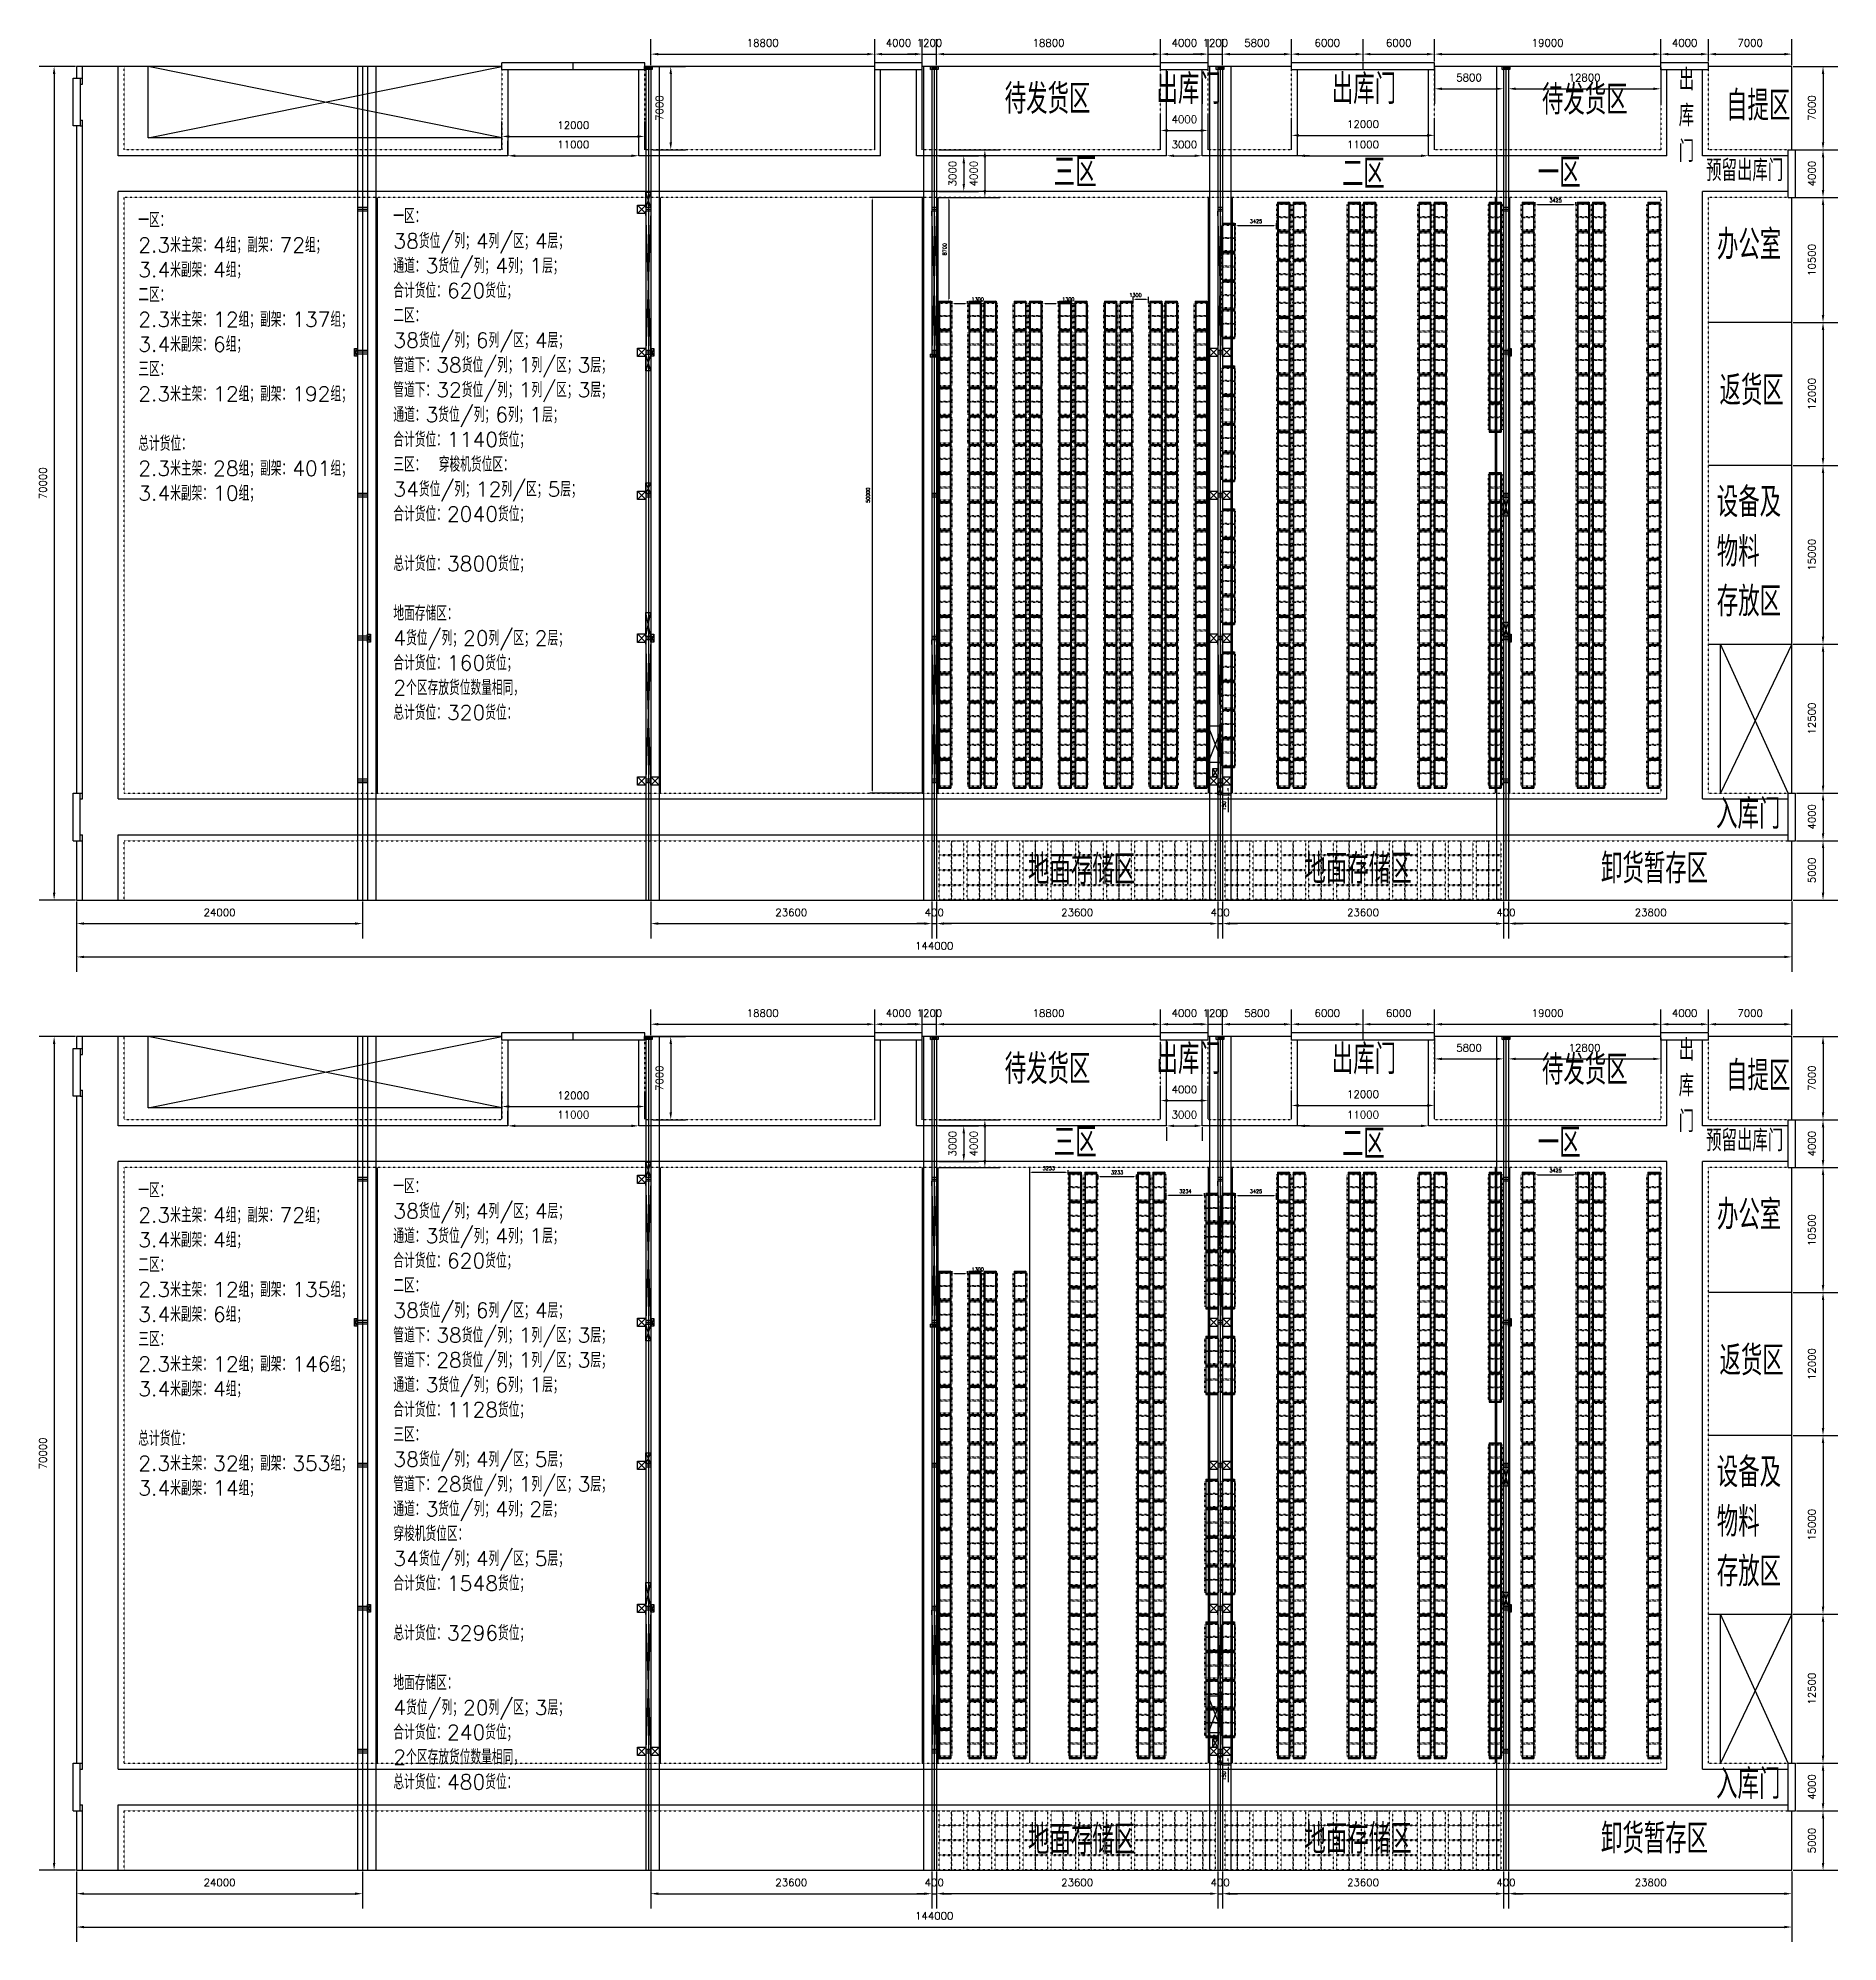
# Model space of a CAD drawing. Header units: millimetres. Extents: x 6622 to 532820, y 3370 to 359312.
# Drawn here: x 6622 to 157730, y 171590 to 331418 of the extents above; entities that cross this region are included whole.
import ezdxf

# ---------------------------------------------------------------- set-up
doc = ezdxf.new("R2010")
doc.units = ezdxf.units.MM
doc.linetypes.add('ACAD_ISO03W100', pattern=[30, 12, -18])
doc.styles.get("Standard").update_dxf_attribs({"font": 'txt', "bigfont": 'gbcbig.shx'})
doc.dimstyles.new('ISO-25', dxfattribs={"dimtxt": 625, "dimasz": 625, "dimexe": 1250, "dimexo": 100, "dimgap": 625, "dimtad": 1, "dimtxsty": 'Standard', "dimcen": 2.5, "dimadec": 0, "dimazin": 0, "dimtfac": 1, "dimtmove": 0, "dimatfit": 3, "dimfxl": 1, "dimarcsym": 0})
doc.dimstyles.new('副本 ISO-25', dxfattribs={"dimtxt": 300, "dimasz": 200, "dimexe": 200, "dimexo": 25, "dimgap": 200, "dimtad": 1, "dimtxsty": 'Standard', "dimcen": 2.5, "dimadec": 0, "dimazin": 0, "dimtfac": 1, "dimtmove": 0, "dimatfit": 3, "dimfxl": 1, "dimarcsym": 0})

msp = doc.modelspace()

# ---------------------------------------------------------------- texts
at = {"color": 0, "attachment_point": 1}
for s, insert, char_height, width in [('待发货区', (87776.224, 327561.246), 2500, 7700.04118), ('出库门', (100528.938, 328387.757), 2500, 7700.04118), ('出库门', (115230.746, 328385.184), 2500, 7700.04118), ('待发货区', (132876.549, 327497.223), 2500, 7700.04118), ('出\\P库\\P门', (144363.166, 328819.063), 1800, 1659.08494), ('自提区', (148336.088, 326996.648), 2500, 7700.04118), ('三区', (91895.602, 321396.83), 2500, 4268.9301), ('二区', (116090.477, 321280.192), 2500, 4268.9301), ('一区', (132534.968, 321362.128), 2500, 10552.2165), ('预留出库门', (146662.97, 321206.649), 1800, 7240.5432), ('一区：\\P2.3米主架：4组；副架：72组；\\P3.4米副架：4组；\\P二区：\\P2.3米主架：12组；副架：137组；\\P3.4米副架：6组；\\P三区：\\P2.3米主架：12组；副架：192组；\\P\\P总计货位：\\P2.3米主架：28组；副架：401组；\\P3.4米副架：10组；', (15035.206, 316759.44), 1250, 20004.14795), ('一区：\\P38货位/列；4列/区；4层；\\P通道：3货位/列；4列；1层；\\P合计货位：620货位；\\P二区：\\P38货位/列；6列/区；4层；\\P管道下：38货位/列；1列/区；3层；\\P管道下：32货位/列；1列/区；3层；\\P通道：3货位/列；6列；1层；\\P合计货位：1140货位；\\P三区： 穿梭机货位区：\\P34货位/列；12列/区；5层；\\P合计货位：2040货位；\\P\\P总计货位：3800货位；\\P\\P地面存储区：\\P4货位/列；20列/区；2层；\\P合计货位：160货位；\\P2个区存放货位数量相同，\\P总计货位：320货位：', (36450, 317096.054), 1250, 20004.14795), ('办公室', (147576.871, 315326.655), 2500, 7700.04118), ('返货区', (147786.862, 303082.444), 2500, 7700.04118), ('设备及\\P物料\\P存放区', (147559.212, 293704.794), 2500, 7700.04118), ('入库门', (147499.098, 267538.618), 2500, 6217.35673), ('地面存储区', (89727.011, 262871.768), 2500, 9090.33867), ('地面存储区', (112933.539, 262929.189), 2500, 9090.33867), ('卸货暂存区', (137838.09, 262951.517), 2500, 10570.13799), ('待发货区', (87776.224, 246121.246), 2500, 7700.04118), ('出库门', (100528.938, 246947.757), 2500, 7700.04118), ('出库门', (115230.746, 246945.184), 2500, 7700.04118), ('待发货区', (132876.549, 246057.223), 2500, 7700.04118), ('出\\P库\\P门', (144363.166, 247379.063), 1800, 1659.08494), ('自提区', (148336.088, 245556.648), 2500, 7700.04118), ('三区', (91895.602, 239956.83), 2500, 4268.9301), ('二区', (116090.477, 239840.192), 2500, 4268.9301), ('一区', (132534.968, 239922.128), 2500, 10552.2165), ('预留出库门', (146662.97, 239766.649), 1800, 7240.5432), ('一区：\\P2.3米主架：4组；副架：72组；\\P3.4米副架：4组；\\P二区：\\P2.3米主架：12组；副架：135组；\\P3.4米副架：6组；\\P三区：\\P2.3米主架：12组；副架：146组；\\P3.4米副架：4组；\\P\\P总计货位：\\P2.3米主架：32组；副架：353组；\\P3.4米副架：14组；', (15035.206, 235319.44), 1250, 20004.14795), ('一区：\\P38货位/列；4列/区；4层；\\P通道：3货位/列；4列；1层；\\P合计货位：620货位；\\P二区：\\P38货位/列；6列/区；4层；\\P管道下：38货位/列；1列/区；3层；\\P管道下：28货位/列；1列/区；3层；\\P通道：3货位/列；6列；1层；\\P合计货位：1128货位；\\P三区：\\P38货位/列；4列/区；5层；\\P管道下：28货位/列；1列/区；3层；\\P通道：3货位/列；4列；2层；\\P穿梭机货位区：\\P34货位/列；4列/区；5层；\\P合计货位：1548货位；\\P\\P总计货位：3296货位；\\P\\P地面存储区：\\P4货位/列；20列/区；3层；\\P合计货位：240货位；\\P2个区存放货位数量相同，\\P总计货位：480货位：', (36450, 235656.054), 1250, 20004.14795), ('办公室', (147576.871, 233886.655), 2500, 7700.04118), ('返货区', (147786.862, 221642.444), 2500, 7700.04118), ('设备及\\P物料\\P存放区', (147559.212, 212264.794), 2500, 7700.04118), ('入库门', (147499.098, 186098.618), 2500, 6217.35673), ('地面存储区', (89727.011, 181431.768), 2500, 9090.33867), ('地面存储区', (112933.539, 181489.189), 2500, 9090.33867), ('卸货暂存区', (137838.09, 181511.517), 2500, 10570.13799)]:
    msp.add_mtext(s, dxfattribs=dict(at, insert=insert, char_height=char_height, width=width))

# ---------------------------------------------------------------- blocks, each defined once
blk = doc.blocks.new('*D149')
at = {"color": 0, "lineweight": -2, "transparency": 16777216}
for p, q in [((58260, 247600), (60990, 247600)), ((59740, 246975), (59740, 241225)), ((58260, 240600), (60990, 240600))]:
    blk.add_line(p, q, dxfattribs=at)
at = {"color": 0, "transparency": 16777216}
for points in [[(59636, 246975), (59844, 246975), (59740, 247600)], [(59636, 241225), (59844, 241225), (59740, 240600)]]:
    blk.add_solid(points, dxfattribs=at)
at = {"layer": 'Defpoints', "color": 0, "transparency": 16777216}
for p in [(58160, 247600), (58160, 240600), (59740, 240600)]:
    blk.add_point(p, dxfattribs=at)
at = {"color": 0, "transparency": 16777216, "insert": (58802, 244100), "char_height": 625, "attachment_point": 5, "rotation": 90}
blk.add_mtext('7000', dxfattribs=at)
blk = doc.blocks.new('*D158')
at = {"color": 0, "lineweight": -2, "transparency": 16777216}
for p, q in [((112360, 240200), (112360, 241350)), ((123360, 240200), (123360, 241350)), ((112985, 240100), (122735, 240100))]:
    blk.add_line(p, q, dxfattribs=at)
at = {"color": 0, "transparency": 16777216}
for points in [[(112985, 240204), (112985, 239996), (112360, 240100)], [(122735, 240204), (122735, 239996), (123360, 240100)]]:
    blk.add_solid(points, dxfattribs=at)
at = {"layer": 'Defpoints', "color": 0, "transparency": 16777216}
for p in [(112360, 240100), (123360, 240100), (123360, 240100)]:
    blk.add_point(p, dxfattribs=at)
at = {"color": 0, "transparency": 16777216, "insert": (117860, 241038), "char_height": 625, "attachment_point": 5}
blk.add_mtext('11000', dxfattribs=at)
blk = doc.blocks.new('*D159')
at = {"color": 0, "lineweight": -2, "transparency": 16777216}
for p, q in [((111860, 240700), (111860, 243060)), ((123860, 240700), (123860, 243060)), ((112485, 241810), (123235, 241810))]:
    blk.add_line(p, q, dxfattribs=at)
at = {"color": 0, "transparency": 16777216}
for points in [[(112485, 241914), (112485, 241706), (111860, 241810)], [(123235, 241914), (123235, 241706), (123860, 241810)]]:
    blk.add_solid(points, dxfattribs=at)
at = {"layer": 'Defpoints', "color": 0, "transparency": 16777216}
for p in [(123860, 241810), (111860, 240600), (123860, 240600)]:
    blk.add_point(p, dxfattribs=at)
at = {"color": 0, "transparency": 16777216, "insert": (117860, 242748), "char_height": 625, "attachment_point": 5}
blk.add_mtext('12000', dxfattribs=at)
blk = doc.blocks.new('*D160')
at = {"color": 0, "lineweight": -2, "transparency": 16777216}
for p, q in [((101360, 240000), (101360, 238850)), ((101985, 240100), (103735, 240100)), ((104360, 240000), (104360, 238850))]:
    blk.add_line(p, q, dxfattribs=at)
at = {"color": 0, "transparency": 16777216}
for points in [[(101985, 240204), (101985, 239996), (101360, 240100)], [(103735, 240204), (103735, 239996), (104360, 240100)]]:
    blk.add_solid(points, dxfattribs=at)
at = {"layer": 'Defpoints', "color": 0, "transparency": 16777216}
for p in [(101360, 240100), (104360, 240100), (104360, 240100)]:
    blk.add_point(p, dxfattribs=at)
at = {"color": 0, "transparency": 16777216, "insert": (102860, 241038), "char_height": 625, "attachment_point": 5}
blk.add_mtext('3000', dxfattribs=at)
blk = doc.blocks.new('*D161')
at = {"color": 0, "lineweight": -2, "transparency": 16777216}
for p, q in [((100860, 240700), (100860, 243470)), ((104860, 240700), (104860, 243470)), ((101485, 242220), (104235, 242220))]:
    blk.add_line(p, q, dxfattribs=at)
at = {"color": 0, "transparency": 16777216}
for points in [[(101485, 242324), (101485, 242116), (100860, 242220)], [(104235, 242324), (104235, 242116), (104860, 242220)]]:
    blk.add_solid(points, dxfattribs=at)
at = {"layer": 'Defpoints', "color": 0, "transparency": 16777216}
for p in [(104860, 242220), (100860, 240600), (104860, 240600)]:
    blk.add_point(p, dxfattribs=at)
at = {"color": 0, "transparency": 16777216, "insert": (102860, 243158), "char_height": 625, "attachment_point": 5}
blk.add_mtext('4000', dxfattribs=at)
blk = doc.blocks.new('*D162')
at = {"color": 0, "lineweight": -2, "transparency": 16777216}
for p, q in [((58060, 247700), (58060, 249880)), ((76860, 247700), (76860, 249880)), ((58685, 248630), (76235, 248630))]:
    blk.add_line(p, q, dxfattribs=at)
at = {"color": 0, "transparency": 16777216}
for points in [[(58685, 248734), (58685, 248526), (58060, 248630)], [(76235, 248734), (76235, 248526), (76860, 248630)]]:
    blk.add_solid(points, dxfattribs=at)
at = {"layer": 'Defpoints', "color": 0, "transparency": 16777216}
for p in [(76860, 248630), (58060, 247600), (76860, 247600)]:
    blk.add_point(p, dxfattribs=at)
at = {"color": 0, "transparency": 16777216, "insert": (67460, 249568), "char_height": 625, "attachment_point": 5}
blk.add_mtext('18800', dxfattribs=at)
blk = doc.blocks.new('*D163')
at = {"color": 0, "lineweight": -2, "transparency": 16777216}
for p, q in [((76860, 248000), (76860, 249880)), ((80860, 248000), (80860, 249880)), ((77485, 248630), (80235, 248630))]:
    blk.add_line(p, q, dxfattribs=at)
at = {"color": 0, "transparency": 16777216}
for points in [[(77485, 248734), (77485, 248526), (76860, 248630)], [(80235, 248734), (80235, 248526), (80860, 248630)]]:
    blk.add_solid(points, dxfattribs=at)
at = {"layer": 'Defpoints', "color": 0, "transparency": 16777216}
for p in [(76860, 247900), (80860, 248630), (80860, 247900)]:
    blk.add_point(p, dxfattribs=at)
at = {"color": 0, "transparency": 16777216, "insert": (78860, 249568), "char_height": 625, "attachment_point": 5}
blk.add_mtext('4000', dxfattribs=at)
blk = doc.blocks.new('*D164')
at = {"color": 0, "lineweight": -2, "transparency": 16777216}
for p, q in [((80860, 247700), (80860, 249880)), ((82060, 247700), (82060, 249880)), ((80235, 248630), (79610, 248630)), ((80860, 248630), (82060, 248630)), ((82685, 248630), (83310, 248630))]:
    blk.add_line(p, q, dxfattribs=at)
at = {"color": 0, "transparency": 16777216}
for points in [[(80235, 248734), (80235, 248526), (80860, 248630)], [(82685, 248734), (82685, 248526), (82060, 248630)]]:
    blk.add_solid(points, dxfattribs=at)
at = {"layer": 'Defpoints', "color": 0, "transparency": 16777216}
for p in [(82060, 248630), (80860, 247600), (82060, 247600)]:
    blk.add_point(p, dxfattribs=at)
at = {"color": 0, "transparency": 16777216, "insert": (81460, 249568), "char_height": 625, "attachment_point": 5}
blk.add_mtext('1200', dxfattribs=at)
blk = doc.blocks.new('*D165')
at = {"color": 0, "lineweight": -2, "transparency": 16777216}
for p, q in [((82060, 247700), (82060, 249880)), ((100860, 247700), (100860, 249880)), ((82685, 248630), (100235, 248630))]:
    blk.add_line(p, q, dxfattribs=at)
at = {"color": 0, "transparency": 16777216}
for points in [[(82685, 248734), (82685, 248526), (82060, 248630)], [(100235, 248734), (100235, 248526), (100860, 248630)]]:
    blk.add_solid(points, dxfattribs=at)
at = {"layer": 'Defpoints', "color": 0, "transparency": 16777216}
for p in [(100860, 248630), (82060, 247600), (100860, 247600)]:
    blk.add_point(p, dxfattribs=at)
at = {"color": 0, "transparency": 16777216, "insert": (91460, 249568), "char_height": 625, "attachment_point": 5}
blk.add_mtext('18800', dxfattribs=at)
blk = doc.blocks.new('*D166')
at = {"color": 0, "lineweight": -2, "transparency": 16777216}
for p, q in [((100860, 248000), (100860, 249880)), ((104860, 248000), (104860, 249880)), ((101485, 248630), (104235, 248630))]:
    blk.add_line(p, q, dxfattribs=at)
at = {"color": 0, "transparency": 16777216}
for points in [[(101485, 248734), (101485, 248526), (100860, 248630)], [(104235, 248734), (104235, 248526), (104860, 248630)]]:
    blk.add_solid(points, dxfattribs=at)
at = {"layer": 'Defpoints', "color": 0, "transparency": 16777216}
for p in [(100860, 247900), (104860, 248630), (104860, 247900)]:
    blk.add_point(p, dxfattribs=at)
at = {"color": 0, "transparency": 16777216, "insert": (102860, 249568), "char_height": 625, "attachment_point": 5}
blk.add_mtext('4000', dxfattribs=at)
blk = doc.blocks.new('*D167')
at = {"color": 0, "lineweight": -2, "transparency": 16777216}
for p, q in [((104860, 247700), (104860, 249880)), ((106060, 247700), (106060, 249880)), ((104235, 248630), (103610, 248630)), ((104860, 248630), (106060, 248630)), ((106685, 248630), (107310, 248630))]:
    blk.add_line(p, q, dxfattribs=at)
at = {"color": 0, "transparency": 16777216}
for points in [[(104235, 248734), (104235, 248526), (104860, 248630)], [(106685, 248734), (106685, 248526), (106060, 248630)]]:
    blk.add_solid(points, dxfattribs=at)
at = {"layer": 'Defpoints', "color": 0, "transparency": 16777216}
for p in [(106060, 248630), (104860, 247600), (106060, 247600)]:
    blk.add_point(p, dxfattribs=at)
at = {"color": 0, "transparency": 16777216, "insert": (105460, 249568), "char_height": 625, "attachment_point": 5}
blk.add_mtext('1200', dxfattribs=at)
blk = doc.blocks.new('*D168')
at = {"color": 0, "lineweight": -2, "transparency": 16777216}
for p, q in [((106060, 247700), (106060, 249880)), ((111860, 247700), (111860, 249880)), ((106685, 248630), (111235, 248630))]:
    blk.add_line(p, q, dxfattribs=at)
at = {"color": 0, "transparency": 16777216}
for points in [[(106685, 248734), (106685, 248526), (106060, 248630)], [(111235, 248734), (111235, 248526), (111860, 248630)]]:
    blk.add_solid(points, dxfattribs=at)
at = {"layer": 'Defpoints', "color": 0, "transparency": 16777216}
for p in [(111860, 248630), (106060, 247600), (111860, 247600)]:
    blk.add_point(p, dxfattribs=at)
at = {"color": 0, "transparency": 16777216, "insert": (108960, 249568), "char_height": 625, "attachment_point": 5}
blk.add_mtext('5800', dxfattribs=at)
blk = doc.blocks.new('*D169')
at = {"color": 0, "lineweight": -2, "transparency": 16777216}
for p, q in [((111860, 248000), (111860, 249880)), ((117860, 248000), (117860, 249880)), ((112485, 248630), (117235, 248630))]:
    blk.add_line(p, q, dxfattribs=at)
at = {"color": 0, "transparency": 16777216}
for points in [[(112485, 248734), (112485, 248526), (111860, 248630)], [(117235, 248734), (117235, 248526), (117860, 248630)]]:
    blk.add_solid(points, dxfattribs=at)
at = {"layer": 'Defpoints', "color": 0, "transparency": 16777216}
for p in [(111860, 247900), (117860, 248630), (117860, 247900)]:
    blk.add_point(p, dxfattribs=at)
at = {"color": 0, "transparency": 16777216, "insert": (114860, 249568), "char_height": 625, "attachment_point": 5}
blk.add_mtext('6000', dxfattribs=at)
blk = doc.blocks.new('*D170')
at = {"color": 0, "lineweight": -2, "transparency": 16777216}
for p, q in [((117860, 248000), (117860, 249880)), ((123860, 248000), (123860, 249880)), ((118485, 248630), (123235, 248630))]:
    blk.add_line(p, q, dxfattribs=at)
at = {"color": 0, "transparency": 16777216}
for points in [[(118485, 248734), (118485, 248526), (117860, 248630)], [(123235, 248734), (123235, 248526), (123860, 248630)]]:
    blk.add_solid(points, dxfattribs=at)
at = {"layer": 'Defpoints', "color": 0, "transparency": 16777216}
for p in [(117860, 247900), (123860, 248630), (123860, 247900)]:
    blk.add_point(p, dxfattribs=at)
at = {"color": 0, "transparency": 16777216, "insert": (120860, 249568), "char_height": 625, "attachment_point": 5}
blk.add_mtext('6000', dxfattribs=at)
blk = doc.blocks.new('*D171')
at = {"color": 0, "lineweight": -2, "transparency": 16777216}
for p, q in [((123860, 248000), (123860, 249880)), ((142860, 247700), (142860, 249880)), ((124485, 248630), (142235, 248630))]:
    blk.add_line(p, q, dxfattribs=at)
at = {"color": 0, "transparency": 16777216}
for points in [[(124485, 248734), (124485, 248526), (123860, 248630)], [(142235, 248734), (142235, 248526), (142860, 248630)]]:
    blk.add_solid(points, dxfattribs=at)
at = {"layer": 'Defpoints', "color": 0, "transparency": 16777216}
for p in [(123860, 247900), (142860, 248630), (142860, 247600)]:
    blk.add_point(p, dxfattribs=at)
at = {"color": 0, "transparency": 16777216, "insert": (133360, 249568), "char_height": 625, "attachment_point": 5}
blk.add_mtext('19000', dxfattribs=at)
blk = doc.blocks.new('*D172')
at = {"color": 0, "lineweight": -2, "transparency": 16777216}
for p, q in [((123860, 247500), (123860, 244470)), ((129660, 247500), (129660, 244470)), ((124485, 245720), (129035, 245720))]:
    blk.add_line(p, q, dxfattribs=at)
at = {"color": 0, "transparency": 16777216}
for points in [[(124485, 245824), (124485, 245616), (123860, 245720)], [(129035, 245824), (129035, 245616), (129660, 245720)]]:
    blk.add_solid(points, dxfattribs=at)
at = {"layer": 'Defpoints', "color": 0, "transparency": 16777216}
for p in [(123860, 247600), (129660, 247600), (129660, 245720)]:
    blk.add_point(p, dxfattribs=at)
at = {"color": 0, "transparency": 16777216, "insert": (126760, 246658), "char_height": 625, "attachment_point": 5}
blk.add_mtext('5800', dxfattribs=at)
blk = doc.blocks.new('*D173')
at = {"color": 0, "lineweight": -2, "transparency": 16777216}
for p, q in [((130060, 247500), (130060, 244470)), ((142860, 247500), (142860, 244470)), ((130685, 245720), (142235, 245720))]:
    blk.add_line(p, q, dxfattribs=at)
at = {"color": 0, "transparency": 16777216}
for points in [[(130685, 245824), (130685, 245616), (130060, 245720)], [(142235, 245824), (142235, 245616), (142860, 245720)]]:
    blk.add_solid(points, dxfattribs=at)
at = {"layer": 'Defpoints', "color": 0, "transparency": 16777216}
for p in [(130060, 247600), (142860, 247600), (142860, 245720)]:
    blk.add_point(p, dxfattribs=at)
at = {"color": 0, "transparency": 16777216, "insert": (136460, 246658), "char_height": 625, "attachment_point": 5}
blk.add_mtext('12800', dxfattribs=at)
blk = doc.blocks.new('*D174')
at = {"color": 0, "lineweight": -2, "transparency": 16777216}
for p, q in [((142860, 248000), (142860, 249880)), ((146860, 248000), (146860, 249880)), ((143485, 248630), (146235, 248630))]:
    blk.add_line(p, q, dxfattribs=at)
at = {"color": 0, "transparency": 16777216}
for points in [[(143485, 248734), (143485, 248526), (142860, 248630)], [(146235, 248734), (146235, 248526), (146860, 248630)]]:
    blk.add_solid(points, dxfattribs=at)
at = {"layer": 'Defpoints', "color": 0, "transparency": 16777216}
for p in [(142860, 247900), (146860, 248630), (146860, 247900)]:
    blk.add_point(p, dxfattribs=at)
at = {"color": 0, "transparency": 16777216, "insert": (144860, 249568), "char_height": 625, "attachment_point": 5}
blk.add_mtext('4000', dxfattribs=at)
blk = doc.blocks.new('*D175')
at = {"color": 0, "lineweight": -2, "transparency": 16777216}
for p, q in [((146860, 248000), (146860, 249880)), ((153860, 247700), (153860, 249880)), ((147485, 248630), (153235, 248630))]:
    blk.add_line(p, q, dxfattribs=at)
at = {"color": 0, "transparency": 16777216}
for points in [[(147485, 248734), (147485, 248526), (146860, 248630)], [(153235, 248734), (153235, 248526), (153860, 248630)]]:
    blk.add_solid(points, dxfattribs=at)
at = {"layer": 'Defpoints', "color": 0, "transparency": 16777216}
for p in [(146860, 247900), (153860, 248630), (153860, 247600)]:
    blk.add_point(p, dxfattribs=at)
at = {"color": 0, "transparency": 16777216, "insert": (150360, 249568), "char_height": 625, "attachment_point": 5}
blk.add_mtext('7000', dxfattribs=at)
blk = doc.blocks.new('*D176')
at = {"color": 0, "lineweight": -2, "transparency": 16777216}
for p, q in [((153960, 247600), (157730, 247600)), ((156480, 246975), (156480, 241225)), ((153960, 240600), (157730, 240600))]:
    blk.add_line(p, q, dxfattribs=at)
at = {"color": 0, "transparency": 16777216}
for points in [[(156376, 246975), (156584, 246975), (156480, 247600)], [(156376, 241225), (156584, 241225), (156480, 240600)]]:
    blk.add_solid(points, dxfattribs=at)
at = {"layer": 'Defpoints', "color": 0, "transparency": 16777216}
for p in [(153860, 247600), (153860, 240600), (156480, 240600)]:
    blk.add_point(p, dxfattribs=at)
at = {"color": 0, "transparency": 16777216, "insert": (155542, 244100), "char_height": 625, "attachment_point": 5, "rotation": 90}
blk.add_mtext('7000', dxfattribs=at)
blk = doc.blocks.new('*D177')
at = {"color": 0, "lineweight": -2, "transparency": 16777216}
for p, q in [((154260, 240600), (157730, 240600)), ((156480, 239975), (156480, 237225)), ((154260, 236600), (157730, 236600))]:
    blk.add_line(p, q, dxfattribs=at)
at = {"color": 0, "transparency": 16777216}
for points in [[(156376, 239975), (156584, 239975), (156480, 240600)], [(156376, 237225), (156584, 237225), (156480, 236600)]]:
    blk.add_solid(points, dxfattribs=at)
at = {"layer": 'Defpoints', "color": 0, "transparency": 16777216}
for p in [(154160, 240600), (154160, 236600), (156480, 236600)]:
    blk.add_point(p, dxfattribs=at)
at = {"color": 0, "transparency": 16777216, "insert": (155542, 238600), "char_height": 625, "attachment_point": 5, "rotation": 90}
blk.add_mtext('4000', dxfattribs=at)
blk = doc.blocks.new('*D178')
at = {"color": 0, "lineweight": -2, "transparency": 16777216}
for p, q in [((153960, 236600), (157730, 236600)), ((156480, 235975), (156480, 226725)), ((153960, 226100), (157730, 226100))]:
    blk.add_line(p, q, dxfattribs=at)
at = {"color": 0, "transparency": 16777216}
for points in [[(156376, 235975), (156584, 235975), (156480, 236600)], [(156376, 226725), (156584, 226725), (156480, 226100)]]:
    blk.add_solid(points, dxfattribs=at)
at = {"layer": 'Defpoints', "color": 0, "transparency": 16777216}
for p in [(153860, 236600), (153860, 226100), (156480, 226100)]:
    blk.add_point(p, dxfattribs=at)
at = {"color": 0, "transparency": 16777216, "insert": (155542, 231350), "char_height": 625, "attachment_point": 5, "rotation": 90}
blk.add_mtext('10500', dxfattribs=at)
blk = doc.blocks.new('*D179')
at = {"color": 0, "lineweight": -2, "transparency": 16777216}
for p, q in [((153960, 226100), (157730, 226100)), ((156480, 225475), (156480, 214725)), ((153960, 214100), (157730, 214100))]:
    blk.add_line(p, q, dxfattribs=at)
at = {"color": 0, "transparency": 16777216}
for points in [[(156376, 225475), (156584, 225475), (156480, 226100)], [(156376, 214725), (156584, 214725), (156480, 214100)]]:
    blk.add_solid(points, dxfattribs=at)
at = {"layer": 'Defpoints', "color": 0, "transparency": 16777216}
for p in [(153860, 226100), (153860, 214100), (156480, 214100)]:
    blk.add_point(p, dxfattribs=at)
at = {"color": 0, "transparency": 16777216, "insert": (155542, 220100), "char_height": 625, "attachment_point": 5, "rotation": 90}
blk.add_mtext('12000', dxfattribs=at)
blk = doc.blocks.new('*D180')
at = {"color": 0, "lineweight": -2, "transparency": 16777216}
for p, q in [((153960, 214100), (157730, 214100)), ((156480, 213475), (156480, 199725)), ((153960, 199100), (157730, 199100))]:
    blk.add_line(p, q, dxfattribs=at)
at = {"color": 0, "transparency": 16777216}
for points in [[(156376, 213475), (156584, 213475), (156480, 214100)], [(156376, 199725), (156584, 199725), (156480, 199100)]]:
    blk.add_solid(points, dxfattribs=at)
at = {"layer": 'Defpoints', "color": 0, "transparency": 16777216}
for p in [(153860, 214100), (153860, 199100), (156480, 199100)]:
    blk.add_point(p, dxfattribs=at)
at = {"color": 0, "transparency": 16777216, "insert": (155542, 206600), "char_height": 625, "attachment_point": 5, "rotation": 90}
blk.add_mtext('15000', dxfattribs=at)
blk = doc.blocks.new('*D181')
at = {"color": 0, "lineweight": -2, "transparency": 16777216}
for p, q in [((153960, 199100), (157730, 199100)), ((156480, 198475), (156480, 187225)), ((154260, 186600), (157730, 186600))]:
    blk.add_line(p, q, dxfattribs=at)
at = {"color": 0, "transparency": 16777216}
for points in [[(156376, 198475), (156584, 198475), (156480, 199100)], [(156376, 187225), (156584, 187225), (156480, 186600)]]:
    blk.add_solid(points, dxfattribs=at)
at = {"layer": 'Defpoints', "color": 0, "transparency": 16777216}
for p in [(153860, 199100), (154160, 186600), (156480, 186600)]:
    blk.add_point(p, dxfattribs=at)
at = {"color": 0, "transparency": 16777216, "insert": (155542, 192850), "char_height": 625, "attachment_point": 5, "rotation": 90}
blk.add_mtext('12500', dxfattribs=at)
blk = doc.blocks.new('*D182')
at = {"color": 0, "lineweight": -2, "transparency": 16777216}
for p, q in [((154260, 186600), (157730, 186600)), ((156480, 185975), (156480, 183225)), ((154260, 182600), (157730, 182600))]:
    blk.add_line(p, q, dxfattribs=at)
at = {"color": 0, "transparency": 16777216}
for points in [[(156376, 185975), (156584, 185975), (156480, 186600)], [(156376, 183225), (156584, 183225), (156480, 182600)]]:
    blk.add_solid(points, dxfattribs=at)
at = {"layer": 'Defpoints', "color": 0, "transparency": 16777216}
for p in [(154160, 186600), (154160, 182600), (156480, 182600)]:
    blk.add_point(p, dxfattribs=at)
at = {"color": 0, "transparency": 16777216, "insert": (155542, 184600), "char_height": 625, "attachment_point": 5, "rotation": 90}
blk.add_mtext('4000', dxfattribs=at)
blk = doc.blocks.new('*D183')
at = {"color": 0, "lineweight": -2, "transparency": 16777216}
for p, q in [((154260, 182600), (157730, 182600)), ((156480, 181975), (156480, 178225)), ((153960, 177600), (157730, 177600))]:
    blk.add_line(p, q, dxfattribs=at)
at = {"color": 0, "transparency": 16777216}
for points in [[(156376, 181975), (156584, 181975), (156480, 182600)], [(156376, 178225), (156584, 178225), (156480, 177600)]]:
    blk.add_solid(points, dxfattribs=at)
at = {"layer": 'Defpoints', "color": 0, "transparency": 16777216}
for p in [(154160, 182600), (153860, 177600), (156480, 177600)]:
    blk.add_point(p, dxfattribs=at)
at = {"color": 0, "transparency": 16777216, "insert": (155542, 180100), "char_height": 625, "attachment_point": 5, "rotation": 90}
blk.add_mtext('5000', dxfattribs=at)
blk = doc.blocks.new('*D184')
at = {"color": 0, "lineweight": -2, "transparency": 16777216}
for p, q in [((130060, 177500), (130060, 174390)), ((153860, 177500), (153860, 174390)), ((153235, 175640), (130685, 175640))]:
    blk.add_line(p, q, dxfattribs=at)
at = {"color": 0, "transparency": 16777216}
for points in [[(130685, 175744), (130685, 175536), (130060, 175640)], [(153235, 175744), (153235, 175536), (153860, 175640)]]:
    blk.add_solid(points, dxfattribs=at)
at = {"layer": 'Defpoints', "color": 0, "transparency": 16777216}
for p in [(130060, 177600), (153860, 177600), (130060, 175640)]:
    blk.add_point(p, dxfattribs=at)
at = {"color": 0, "transparency": 16777216, "insert": (142010, 176578), "char_height": 625, "attachment_point": 5}
blk.add_mtext('23800', dxfattribs=at)
blk = doc.blocks.new('*D150')
at = {"color": 0, "lineweight": -2, "transparency": 16777216}
for p, q in [((129660, 177500), (129660, 174390)), ((130060, 177500), (130060, 174390)), ((129035, 175640), (128410, 175640)), ((130060, 175640), (129660, 175640)), ((130685, 175640), (131310, 175640))]:
    blk.add_line(p, q, dxfattribs=at)
at = {"color": 0, "transparency": 16777216}
for points in [[(129035, 175744), (129035, 175536), (129660, 175640)], [(130685, 175744), (130685, 175536), (130060, 175640)]]:
    blk.add_solid(points, dxfattribs=at)
at = {"layer": 'Defpoints', "color": 0, "transparency": 16777216}
for p in [(129660, 177600), (130060, 177600), (129660, 175640)]:
    blk.add_point(p, dxfattribs=at)
at = {"color": 0, "transparency": 16777216, "insert": (129860, 176578), "char_height": 625, "attachment_point": 5}
blk.add_mtext('400', dxfattribs=at)
blk = doc.blocks.new('*D151')
at = {"color": 0, "lineweight": -2, "transparency": 16777216}
for p, q in [((106060, 177500), (106060, 174390)), ((129660, 177500), (129660, 174390)), ((129035, 175640), (106685, 175640))]:
    blk.add_line(p, q, dxfattribs=at)
at = {"color": 0, "transparency": 16777216}
for points in [[(106685, 175744), (106685, 175536), (106060, 175640)], [(129035, 175744), (129035, 175536), (129660, 175640)]]:
    blk.add_solid(points, dxfattribs=at)
at = {"layer": 'Defpoints', "color": 0, "transparency": 16777216}
for p in [(106060, 177600), (129660, 177600), (106060, 175640)]:
    blk.add_point(p, dxfattribs=at)
at = {"color": 0, "transparency": 16777216, "insert": (117860, 176578), "char_height": 625, "attachment_point": 5}
blk.add_mtext('23600', dxfattribs=at)
blk = doc.blocks.new('*D152')
at = {"color": 0, "lineweight": -2, "transparency": 16777216}
for p, q in [((82060, 177500), (82060, 174390)), ((105660, 177500), (105660, 174390)), ((105035, 175640), (82685, 175640))]:
    blk.add_line(p, q, dxfattribs=at)
at = {"color": 0, "transparency": 16777216}
for points in [[(82685, 175744), (82685, 175536), (82060, 175640)], [(105035, 175744), (105035, 175536), (105660, 175640)]]:
    blk.add_solid(points, dxfattribs=at)
at = {"layer": 'Defpoints', "color": 0, "transparency": 16777216}
for p in [(82060, 177600), (105660, 177600), (82060, 175640)]:
    blk.add_point(p, dxfattribs=at)
at = {"color": 0, "transparency": 16777216, "insert": (93860, 176578), "char_height": 625, "attachment_point": 5}
blk.add_mtext('23600', dxfattribs=at)
blk = doc.blocks.new('*D153')
at = {"color": 0, "lineweight": -2, "transparency": 16777216}
for p, q in [((105660, 177500), (105660, 174390)), ((106060, 177500), (106060, 174390)), ((105035, 175640), (104410, 175640)), ((105660, 175640), (106060, 175640)), ((106685, 175640), (107310, 175640))]:
    blk.add_line(p, q, dxfattribs=at)
at = {"color": 0, "transparency": 16777216}
for points in [[(105035, 175744), (105035, 175536), (105660, 175640)], [(106685, 175744), (106685, 175536), (106060, 175640)]]:
    blk.add_solid(points, dxfattribs=at)
at = {"layer": 'Defpoints', "color": 0, "transparency": 16777216}
for p in [(105660, 177600), (106060, 177600), (106060, 175640)]:
    blk.add_point(p, dxfattribs=at)
at = {"color": 0, "transparency": 16777216, "insert": (105860, 176578), "char_height": 625, "attachment_point": 5}
blk.add_mtext('400', dxfattribs=at)
blk = doc.blocks.new('*D154')
at = {"color": 0, "lineweight": -2, "transparency": 16777216}
for p, q in [((58060, 177500), (58060, 174390)), ((81660, 177500), (81660, 174390)), ((58685, 175640), (81035, 175640))]:
    blk.add_line(p, q, dxfattribs=at)
at = {"color": 0, "transparency": 16777216}
for points in [[(58685, 175744), (58685, 175536), (58060, 175640)], [(81035, 175744), (81035, 175536), (81660, 175640)]]:
    blk.add_solid(points, dxfattribs=at)
at = {"layer": 'Defpoints', "color": 0, "transparency": 16777216}
for p in [(58060, 177600), (81660, 177600), (81660, 175640)]:
    blk.add_point(p, dxfattribs=at)
at = {"color": 0, "transparency": 16777216, "insert": (69860, 176578), "char_height": 625, "attachment_point": 5}
blk.add_mtext('23600', dxfattribs=at)
blk = doc.blocks.new('*D155')
at = {"color": 0, "lineweight": -2, "transparency": 16777216}
for p, q in [((81660, 177500), (81660, 174390)), ((82060, 177500), (82060, 174390)), ((81035, 175640), (80410, 175640)), ((81660, 175640), (82060, 175640)), ((82685, 175640), (83310, 175640))]:
    blk.add_line(p, q, dxfattribs=at)
at = {"color": 0, "transparency": 16777216}
for points in [[(81035, 175744), (81035, 175536), (81660, 175640)], [(82685, 175744), (82685, 175536), (82060, 175640)]]:
    blk.add_solid(points, dxfattribs=at)
at = {"layer": 'Defpoints', "color": 0, "transparency": 16777216}
for p in [(81660, 177600), (82060, 177600), (82060, 175640)]:
    blk.add_point(p, dxfattribs=at)
at = {"color": 0, "transparency": 16777216, "insert": (81860, 176578), "char_height": 625, "attachment_point": 5}
blk.add_mtext('400', dxfattribs=at)
blk = doc.blocks.new('*D185')
at = {"color": 0, "lineweight": -2, "transparency": 16777216}
for p, q in [((9760, 247600), (6720, 247600)), ((7970, 246975), (7970, 178225)), ((9760, 177600), (6720, 177600))]:
    blk.add_line(p, q, dxfattribs=at)
at = {"color": 0, "transparency": 16777216}
for points in [[(7866, 246975), (8074, 246975), (7970, 247600)], [(7866, 178225), (8074, 178225), (7970, 177600)]]:
    blk.add_solid(points, dxfattribs=at)
at = {"layer": 'Defpoints', "color": 0, "transparency": 16777216}
for p in [(9860, 247600), (7970, 177600), (9860, 177600)]:
    blk.add_point(p, dxfattribs=at)
at = {"color": 0, "transparency": 16777216, "insert": (7032, 212600), "char_height": 625, "attachment_point": 5, "rotation": 90}
blk.add_mtext('70000', dxfattribs=at)
blk = doc.blocks.new('*D186')
at = {"color": 0, "lineweight": -2, "transparency": 16777216}
for p, q in [((9860, 177500), (9860, 174390)), ((33860, 177500), (33860, 174390)), ((10485, 175640), (33235, 175640))]:
    blk.add_line(p, q, dxfattribs=at)
at = {"color": 0, "transparency": 16777216}
for points in [[(10485, 175744), (10485, 175536), (9860, 175640)], [(33235, 175744), (33235, 175536), (33860, 175640)]]:
    blk.add_solid(points, dxfattribs=at)
at = {"layer": 'Defpoints', "color": 0, "transparency": 16777216}
for p in [(9860, 177600), (33860, 177600), (33860, 175640)]:
    blk.add_point(p, dxfattribs=at)
at = {"color": 0, "transparency": 16777216, "insert": (21860, 176578), "char_height": 625, "attachment_point": 5}
blk.add_mtext('24000', dxfattribs=at)
blk = doc.blocks.new('*D156')
at = {"color": 0, "lineweight": -2, "transparency": 16777216}
for p, q in [((82260, 240100), (85590, 240100)), ((84340, 239475), (84340, 237725)), ((82260, 237100), (85590, 237100))]:
    blk.add_line(p, q, dxfattribs=at)
at = {"color": 0, "transparency": 16777216}
for points in [[(84236, 239475), (84444, 239475), (84340, 240100)], [(84236, 237725), (84444, 237725), (84340, 237100)]]:
    blk.add_solid(points, dxfattribs=at)
at = {"layer": 'Defpoints', "color": 0, "transparency": 16777216}
for p in [(82160, 240100), (82160, 237100), (84340, 237100)]:
    blk.add_point(p, dxfattribs=at)
at = {"color": 0, "transparency": 16777216, "insert": (83402, 238600), "char_height": 625, "attachment_point": 5, "rotation": 90}
blk.add_mtext('3000', dxfattribs=at)
blk = doc.blocks.new('*D157')
at = {"color": 0, "lineweight": -2, "transparency": 16777216}
for p, q in [((82260, 240600), (87360, 240600)), ((86110, 239975), (86110, 237225)), ((82260, 236600), (87360, 236600))]:
    blk.add_line(p, q, dxfattribs=at)
at = {"color": 0, "transparency": 16777216}
for points in [[(86006, 239975), (86214, 239975), (86110, 240600)], [(86006, 237225), (86214, 237225), (86110, 236600)]]:
    blk.add_solid(points, dxfattribs=at)
at = {"layer": 'Defpoints', "color": 0, "transparency": 16777216}
for p in [(82160, 240600), (82160, 236600), (86110, 236600)]:
    blk.add_point(p, dxfattribs=at)
at = {"color": 0, "transparency": 16777216, "insert": (85172, 238600), "char_height": 625, "attachment_point": 5, "rotation": 90}
blk.add_mtext('4000', dxfattribs=at)
blk = doc.blocks.new('*D187')
at = {"color": 0, "lineweight": -2, "transparency": 16777216}
for p, q in [((46060, 240200), (46060, 241350)), ((57060, 240200), (57060, 241350)), ((46685, 240100), (56435, 240100))]:
    blk.add_line(p, q, dxfattribs=at)
at = {"color": 0, "transparency": 16777216}
for points in [[(46685, 240204), (46685, 239996), (46060, 240100)], [(56435, 240204), (56435, 239996), (57060, 240100)]]:
    blk.add_solid(points, dxfattribs=at)
at = {"layer": 'Defpoints', "color": 0, "transparency": 16777216}
for p in [(46060, 240100), (57060, 240100), (57060, 240100)]:
    blk.add_point(p, dxfattribs=at)
at = {"color": 0, "transparency": 16777216, "insert": (51560, 241037), "char_height": 625, "attachment_point": 5}
blk.add_mtext('11000', dxfattribs=at)
blk = doc.blocks.new('*D188')
at = {"color": 0, "lineweight": -2, "transparency": 16777216}
for p, q in [((45560, 240700), (45560, 242970)), ((57560, 240700), (57560, 242970)), ((46185, 241720), (56935, 241720))]:
    blk.add_line(p, q, dxfattribs=at)
at = {"color": 0, "transparency": 16777216}
for points in [[(46185, 241824), (46185, 241616), (45560, 241720)], [(56935, 241824), (56935, 241616), (57560, 241720)]]:
    blk.add_solid(points, dxfattribs=at)
at = {"layer": 'Defpoints', "color": 0, "transparency": 16777216}
for p in [(57560, 241720), (45560, 240600), (57560, 240600)]:
    blk.add_point(p, dxfattribs=at)
at = {"color": 0, "transparency": 16777216, "insert": (51560, 242658), "char_height": 625, "attachment_point": 5}
blk.add_mtext('12000', dxfattribs=at)
blk = doc.blocks.new('*D189')
at = {"color": 0, "lineweight": -2, "transparency": 16777216}
for p, q in [((9860, 177500), (9860, 171590)), ((153860, 177500), (153860, 171590)), ((10485, 172840), (153235, 172840))]:
    blk.add_line(p, q, dxfattribs=at)
at = {"color": 0, "transparency": 16777216}
for points in [[(10485, 172944), (10485, 172736), (9860, 172840)], [(153235, 172944), (153235, 172736), (153860, 172840)]]:
    blk.add_solid(points, dxfattribs=at)
at = {"layer": 'Defpoints', "color": 0, "transparency": 16777216}
for p in [(9860, 177600), (153860, 177600), (153860, 172840)]:
    blk.add_point(p, dxfattribs=at)
at = {"color": 0, "transparency": 16777216, "insert": (81860, 173778), "char_height": 625, "attachment_point": 5}
blk.add_mtext('144000', dxfattribs=at)
blk = doc.blocks.new('地面托盘')
at = {"color": 3, "linetype": 'ACAD_ISO03W100'}
for points in [[(62730, -1440), (62730, -240), (63730, -240), (63730, -1440)], [(62730, -2690), (62730, -1490), (63730, -1490), (63730, -2690)], [(63775, -1440), (63775, -240), (64775, -240), (64775, -1440)], [(63775, -2690), (63775, -1490), (64775, -1490), (64775, -2690)], [(65075, -1440), (65075, -240), (66075, -240), (66075, -1440)], [(65075, -2690), (65075, -1490), (66075, -1490), (66075, -2690)], [(66120, -1440), (66120, -240), (67120, -240), (67120, -1440)], [(66120, -2690), (66120, -1490), (67120, -1490), (67120, -2690)], [(67420, -1440), (67420, -240), (68420, -240), (68420, -1440)], [(67420, -2690), (67420, -1490), (68420, -1490), (68420, -2690)], [(68465, -1440), (68465, -240), (69465, -240), (69465, -1440)], [(68465, -2690), (68465, -1490), (69465, -1490), (69465, -2690)], [(69765, -1440), (69765, -240), (70765, -240), (70765, -1440)], [(69765, -2690), (69765, -1490), (70765, -1490), (70765, -2690)], [(70810, -1440), (70810, -240), (71810, -240), (71810, -1440)], [(70810, -2690), (70810, -1490), (71810, -1490), (71810, -2690)], [(72110, -1440), (72110, -240), (73110, -240), (73110, -1440)], [(72110, -2690), (72110, -1490), (73110, -1490), (73110, -2690)], [(73155, -1440), (73155, -240), (74155, -240), (74155, -1440)], [(73155, -2690), (73155, -1490), (74155, -1490), (74155, -2690)], [(74455, -1440), (74455, -240), (75455, -240), (75455, -1440)], [(74455, -2690), (74455, -1490), (75455, -1490), (75455, -2690)], [(75500, -1440), (75500, -240), (76500, -240), (76500, -1440)], [(75500, -2690), (75500, -1490), (76500, -1490), (76500, -2690)], [(76800, -1440), (76800, -240), (77800, -240), (77800, -1440)], [(76800, -2690), (76800, -1490), (77800, -1490), (77800, -2690)], [(77845, -1440), (77845, -240), (78845, -240), (78845, -1440)], [(77845, -2690), (77845, -1490), (78845, -1490), (78845, -2690)], [(79145, -1440), (79145, -240), (80145, -240), (80145, -1440)], [(79145, -2690), (79145, -1490), (80145, -1490), (80145, -2690)], [(80190, -1440), (80190, -240), (81190, -240), (81190, -1440)], [(80190, -2690), (80190, -1490), (81190, -1490), (81190, -2690)], [(81490, -1440), (81490, -240), (82490, -240), (82490, -1440)], [(81490, -2690), (81490, -1490), (82490, -1490), (82490, -2690)], [(82535, -1440), (82535, -240), (83535, -240), (83535, -1440)], [(82535, -2690), (82535, -1490), (83535, -1490), (83535, -2690)], [(83835, -1440), (83835, -240), (84835, -240), (84835, -1440)], [(83835, -2690), (83835, -1490), (84835, -1490), (84835, -2690)], [(84880, -1440), (84880, -240), (85880, -240), (85880, -1440)], [(84880, -2690), (84880, -1490), (85880, -1490), (85880, -2690)], [(62730, -3940), (62730, -2740), (63730, -2740), (63730, -3940)], [(63775, -3940), (63775, -2740), (64775, -2740), (64775, -3940)], [(65075, -3940), (65075, -2740), (66075, -2740), (66075, -3940)], [(66120, -3940), (66120, -2740), (67120, -2740), (67120, -3940)], [(67420, -3940), (67420, -2740), (68420, -2740), (68420, -3940)], [(68465, -3940), (68465, -2740), (69465, -2740), (69465, -3940)], [(69765, -3940), (69765, -2740), (70765, -2740), (70765, -3940)], [(70810, -3940), (70810, -2740), (71810, -2740), (71810, -3940)], [(72110, -3940), (72110, -2740), (73110, -2740), (73110, -3940)], [(73155, -3940), (73155, -2740), (74155, -2740), (74155, -3940)], [(74455, -3940), (74455, -2740), (75455, -2740), (75455, -3940)], [(75500, -3940), (75500, -2740), (76500, -2740), (76500, -3940)], [(76800, -3940), (76800, -2740), (77800, -2740), (77800, -3940)], [(77845, -3940), (77845, -2740), (78845, -2740), (78845, -3940)], [(79145, -3940), (79145, -2740), (80145, -2740), (80145, -3940)], [(80190, -3940), (80190, -2740), (81190, -2740), (81190, -3940)], [(81490, -3940), (81490, -2740), (82490, -2740), (82490, -3940)], [(82535, -3940), (82535, -2740), (83535, -2740), (83535, -3940)], [(83835, -3940), (83835, -2740), (84835, -2740), (84835, -3940)], [(84880, -3940), (84880, -2740), (85880, -2740), (85880, -3940)], [(62730, -5190), (62730, -3990), (63730, -3990), (63730, -5190)], [(63775, -5190), (63775, -3990), (64775, -3990), (64775, -5190)], [(65075, -5190), (65075, -3990), (66075, -3990), (66075, -5190)], [(66120, -5190), (66120, -3990), (67120, -3990), (67120, -5190)], [(67420, -5190), (67420, -3990), (68420, -3990), (68420, -5190)], [(68465, -5190), (68465, -3990), (69465, -3990), (69465, -5190)], [(69765, -5190), (69765, -3990), (70765, -3990), (70765, -5190)], [(70810, -5190), (70810, -3990), (71810, -3990), (71810, -5190)], [(72110, -5190), (72110, -3990), (73110, -3990), (73110, -5190)], [(73155, -5190), (73155, -3990), (74155, -3990), (74155, -5190)], [(74455, -5190), (74455, -3990), (75455, -3990), (75455, -5190)], [(75500, -5190), (75500, -3990), (76500, -3990), (76500, -5190)], [(76800, -5190), (76800, -3990), (77800, -3990), (77800, -5190)], [(77845, -5190), (77845, -3990), (78845, -3990), (78845, -5190)], [(79145, -5190), (79145, -3990), (80145, -3990), (80145, -5190)], [(80190, -5190), (80190, -3990), (81190, -3990), (81190, -5190)], [(81490, -5190), (81490, -3990), (82490, -3990), (82490, -5190)], [(82535, -5190), (82535, -3990), (83535, -3990), (83535, -5190)], [(83835, -5190), (83835, -3990), (84835, -3990), (84835, -5190)], [(84880, -5190), (84880, -3990), (85880, -3990), (85880, -5190)]]:
    blk.add_lwpolyline(points, close=True, dxfattribs=at)
blk = doc.blocks.new('*D190')
at = {"color": 0, "lineweight": -2, "transparency": 16777216}
for p, q in [((106540, 186800), (106540, 187000)), ((106085, 186600), (106740, 186600)), ((106085, 186450), (106740, 186450)), ((106540, 186600), (106540, 186450)), ((106540, 186250), (106540, 185000))]:
    blk.add_line(p, q, dxfattribs=at)
at = {"color": 0, "transparency": 16777216}
for points in [[(106507, 186800), (106573, 186800), (106540, 186600)], [(106507, 186250), (106573, 186250), (106540, 186450)]]:
    blk.add_solid(points, dxfattribs=at)
at = {"layer": 'Defpoints', "color": 0, "transparency": 16777216}
for p in [(106060, 186600), (106060, 186450), (106540, 186450)]:
    blk.add_point(p, dxfattribs=at)
at = {"color": 0, "transparency": 16777216, "insert": (106190, 185525), "char_height": 300, "attachment_point": 5, "rotation": 90}
blk.add_mtext('150', dxfattribs=at)
blk = doc.blocks.new('穿梭机货架无通道1')
at = {"color": 6}
for p, q in [((130160, 59555), (130160, 48255)), ((130160, 59555), (131160, 59555)), ((130160, 59455), (131160, 59455)), ((130210, 59555), (130210, 48255)), ((130210, 59555), (131110, 59455)), ((131110, 59555), (130210, 59455)), ((131110, 59555), (131110, 48255)), ((131160, 59555), (131160, 48255)), ((130160, 57155), (131160, 57155)), ((130160, 57055), (131160, 57055)), ((130210, 57155), (131110, 57055)), ((131110, 57155), (130210, 57055)), ((130160, 54755), (131160, 54755)), ((130160, 54655), (131160, 54655)), ((130210, 54755), (131110, 54655)), ((131110, 54755), (130210, 54655)), ((130160, 52355), (131160, 52355)), ((130160, 52255), (131160, 52255)), ((130210, 52355), (131110, 52255)), ((131110, 52355), (130210, 52255)), ((130160, 49955), (131160, 49955)), ((130160, 49855), (131160, 49855)), ((130210, 49955), (131110, 49855)), ((131110, 49955), (130210, 49855)), ((130160, 48255), (130160, 45555)), ((130210, 48255), (130210, 45555)), ((131110, 48255), (131110, 45555)), ((131160, 48255), (131160, 45555)), ((130160, 47555), (131160, 47555)), ((130160, 47455), (131160, 47455)), ((130210, 47555), (131110, 47455)), ((131110, 47555), (130210, 47455)), ((130160, 45555), (130160, 18655)), ((130160, 45155), (131160, 45155)), ((130160, 45055), (131160, 45055)), ((130210, 45555), (130210, 18655)), ((130210, 45155), (131110, 45055)), ((131110, 45155), (130210, 45055)), ((131110, 45555), (131110, 18655)), ((131160, 45555), (131160, 18655)), ((130160, 42755), (131160, 42755)), ((130160, 42655), (131160, 42655)), ((130210, 42755), (131110, 42655)), ((131110, 42755), (130210, 42655)), ((130160, 40355), (131160, 40355)), ((130160, 40255), (131160, 40255)), ((130210, 40355), (131110, 40255)), ((131110, 40355), (130210, 40255)), ((130160, 37955), (131160, 37955)), ((130160, 37855), (131160, 37855)), ((130210, 37955), (131110, 37855)), ((131110, 37955), (130210, 37855)), ((130160, 35555), (131160, 35555)), ((130160, 35455), (131160, 35455)), ((130210, 35555), (131110, 35455)), ((131110, 35555), (130210, 35455)), ((130160, 33155), (131160, 33155)), ((130160, 33055), (131160, 33055)), ((130210, 33155), (131110, 33055)), ((131110, 33155), (130210, 33055)), ((130160, 30755), (131160, 30755)), ((130160, 30655), (131160, 30655)), ((130210, 30755), (131110, 30655)), ((131110, 30755), (130210, 30655)), ((130160, 28355), (131160, 28355)), ((130160, 28255), (131160, 28255)), ((130210, 28355), (131110, 28255)), ((131110, 28355), (130210, 28255)), ((130160, 25955), (131160, 25955)), ((130160, 25855), (131160, 25855)), ((130210, 25955), (131110, 25855)), ((131110, 25955), (130210, 25855)), ((130160, 23555), (131160, 23555)), ((130160, 23455), (131160, 23455)), ((130210, 23555), (131110, 23455)), ((131110, 23555), (130210, 23455)), ((130160, 21155), (131160, 21155)), ((130160, 21055), (131160, 21055)), ((130210, 21155), (131110, 21055)), ((131110, 21155), (130210, 21055)), ((130160, 18755), (131160, 18755)), ((130160, 18655), (131160, 18655)), ((130210, 18755), (131110, 18655)), ((131110, 18755), (130210, 18655))]:
    blk.add_line(p, q, dxfattribs=at)
at = {"color": 3, "linetype": 'ACAD_ISO03W100'}
for points in [[(130060, 59355), (130060, 58355), (131260, 58355), (131260, 59355)], [(130060, 58255), (130060, 57255), (131260, 57255), (131260, 58255)], [(130060, 56955), (130060, 55955), (131260, 55955), (131260, 56955)], [(130060, 55855), (130060, 54855), (131260, 54855), (131260, 55855)], [(130060, 54555), (130060, 53555), (131260, 53555), (131260, 54555)], [(130060, 53455), (130060, 52455), (131260, 52455), (131260, 53455)], [(130060, 52155), (130060, 51155), (131260, 51155), (131260, 52155)], [(130060, 51055), (130060, 50055), (131260, 50055), (131260, 51055)], [(130060, 49755), (130060, 48755), (131260, 48755), (131260, 49755)], [(130060, 48655), (130060, 47655), (131260, 47655), (131260, 48655)], [(130060, 47355), (130060, 46355), (131260, 46355), (131260, 47355)], [(130060, 46255), (130060, 45255), (131260, 45255), (131260, 46255)], [(130060, 44955), (130060, 43955), (131260, 43955), (131260, 44955)], [(130060, 43855), (130060, 42855), (131260, 42855), (131260, 43855)], [(130060, 42555), (130060, 41555), (131260, 41555), (131260, 42555)], [(130060, 41455), (130060, 40455), (131260, 40455), (131260, 41455)], [(130060, 40155), (130060, 39155), (131260, 39155), (131260, 40155)], [(130060, 39055), (130060, 38055), (131260, 38055), (131260, 39055)], [(130060, 37755), (130060, 36755), (131260, 36755), (131260, 37755)], [(130060, 36655), (130060, 35655), (131260, 35655), (131260, 36655)], [(130060, 35355), (130060, 34355), (131260, 34355), (131260, 35355)], [(130060, 34255), (130060, 33255), (131260, 33255), (131260, 34255)], [(130060, 32955), (130060, 31955), (131260, 31955), (131260, 32955)], [(130060, 31855), (130060, 30855), (131260, 30855), (131260, 31855)], [(130060, 30555), (130060, 29555), (131260, 29555), (131260, 30555)], [(130060, 29455), (130060, 28455), (131260, 28455), (131260, 29455)], [(130060, 28155), (130060, 27155), (131260, 27155), (131260, 28155)], [(130060, 27055), (130060, 26055), (131260, 26055), (131260, 27055)], [(130060, 25755), (130060, 24755), (131260, 24755), (131260, 25755)], [(130060, 24655), (130060, 23655), (131260, 23655), (131260, 24655)], [(130060, 23355), (130060, 22355), (131260, 22355), (131260, 23355)], [(130060, 22255), (130060, 21255), (131260, 21255), (131260, 22255)], [(130060, 20955), (130060, 19955), (131260, 19955), (131260, 20955)], [(130060, 19855), (130060, 18855), (131260, 18855), (131260, 19855)]]:
    blk.add_lwpolyline(points, close=True, dxfattribs=at)
blk = doc.blocks.new('货架')
at = {"color": 6}
for p, q in [((213640, 135175), (214640, 135175)), ((213640, 135175), (213640, 115875)), ((213640, 135075), (214640, 135075)), ((213690, 135175), (213690, 115875)), ((213690, 135175), (214590, 135075)), ((214590, 135175), (213690, 135075)), ((214590, 135175), (214590, 115875)), ((214640, 135175), (214640, 115875)), ((213640, 132775), (214640, 132775)), ((213640, 132675), (214640, 132675)), ((213690, 132775), (214590, 132675)), ((214590, 132775), (213690, 132675)), ((213640, 130375), (214640, 130375)), ((213640, 130275), (214640, 130275)), ((213690, 130375), (214590, 130275)), ((214590, 130375), (213690, 130275)), ((213640, 127975), (214640, 127975)), ((213640, 127875), (214640, 127875)), ((213690, 127975), (214590, 127875)), ((214590, 127975), (213690, 127875)), ((213640, 125575), (214640, 125575)), ((213640, 125475), (214640, 125475)), ((213690, 125575), (214590, 125475)), ((214590, 125575), (213690, 125475)), ((213640, 123175), (214640, 123175)), ((213640, 123075), (214640, 123075)), ((213690, 123175), (214590, 123075)), ((214590, 123175), (213690, 123075)), ((213640, 120775), (214640, 120775)), ((213640, 120675), (214640, 120675)), ((213690, 120775), (214590, 120675)), ((214590, 120775), (213690, 120675)), ((213640, 118375), (214640, 118375)), ((213640, 118275), (214640, 118275)), ((213690, 118375), (214590, 118275)), ((214590, 118375), (213690, 118275)), ((213640, 112475), (213640, 85975)), ((213690, 112475), (213690, 85975)), ((214590, 112475), (214590, 85975)), ((214640, 112475), (214640, 85975)), ((213640, 110075), (214640, 110075)), ((213640, 109975), (214640, 109975)), ((213690, 110075), (214590, 109975)), ((214590, 110075), (213690, 109975)), ((213640, 107675), (214640, 107675)), ((213640, 107575), (214640, 107575)), ((213690, 107675), (214590, 107575)), ((214590, 107675), (213690, 107575)), ((213640, 105275), (214640, 105275)), ((213640, 105175), (214640, 105175)), ((213690, 105275), (214590, 105175)), ((214590, 105275), (213690, 105175)), ((213640, 102875), (214640, 102875)), ((213640, 102775), (214640, 102775)), ((213690, 102875), (214590, 102775)), ((214590, 102875), (213690, 102775)), ((213640, 100475), (214640, 100475)), ((213640, 100375), (214640, 100375)), ((213690, 100475), (214590, 100375)), ((214590, 100475), (213690, 100375)), ((213640, 98075), (214640, 98075)), ((213640, 97975), (214640, 97975)), ((213690, 98075), (214590, 97975)), ((214590, 98075), (213690, 97975)), ((213640, 95675), (214640, 95675)), ((213640, 95575), (214640, 95575)), ((213690, 95675), (214590, 95575)), ((214590, 95675), (213690, 95575)), ((213640, 93275), (214640, 93275)), ((213640, 93175), (214640, 93175)), ((213690, 93275), (214590, 93175)), ((214590, 93275), (213690, 93175)), ((213640, 90875), (214640, 90875)), ((213640, 90775), (214640, 90775)), ((213690, 90875), (214590, 90775)), ((214590, 90875), (213690, 90775)), ((213640, 88475), (214640, 88475)), ((213640, 88375), (214640, 88375)), ((213690, 88475), (214590, 88375)), ((214590, 88475), (213690, 88375)), ((213640, 86075), (214640, 86075)), ((213640, 85975), (214640, 85975)), ((213690, 86075), (214590, 85975)), ((214590, 86075), (213690, 85975))]:
    blk.add_line(p, q, dxfattribs=at)
at = {"color": 5}
for p, q in [((213640, 115975), (214640, 115975)), ((213640, 115875), (214640, 115875)), ((213640, 115875), (213640, 112475)), ((213690, 115975), (214590, 115875)), ((214590, 115975), (213690, 115875)), ((213690, 115875), (213690, 112475)), ((214590, 115875), (214590, 112475)), ((214640, 115875), (214640, 112475)), ((213640, 112475), (214640, 112475)), ((213640, 112375), (214640, 112375)), ((213690, 112475), (214590, 112375)), ((214590, 112475), (213690, 112375))]:
    blk.add_line(p, q, dxfattribs=at)
at = {"color": 3, "linetype": 'ACAD_ISO03W100'}
for points in [[(213540, 134975), (213540, 133975), (214740, 133975), (214740, 134975)], [(213540, 133875), (213540, 132875), (214740, 132875), (214740, 133875)], [(213540, 132575), (213540, 131575), (214740, 131575), (214740, 132575)], [(213540, 131475), (213540, 130475), (214740, 130475), (214740, 131475)], [(213540, 130175), (213540, 129175), (214740, 129175), (214740, 130175)], [(213540, 129075), (213540, 128075), (214740, 128075), (214740, 129075)], [(213540, 127775), (213540, 126775), (214740, 126775), (214740, 127775)], [(213540, 126675), (213540, 125675), (214740, 125675), (214740, 126675)], [(213540, 125375), (213540, 124375), (214740, 124375), (214740, 125375)], [(213540, 124275), (213540, 123275), (214740, 123275), (214740, 124275)], [(213540, 122975), (213540, 121975), (214740, 121975), (214740, 122975)], [(213540, 121875), (213540, 120875), (214740, 120875), (214740, 121875)], [(213540, 120575), (213540, 119575), (214740, 119575), (214740, 120575)], [(213540, 119475), (213540, 118475), (214740, 118475), (214740, 119475)], [(213540, 118175), (213540, 117175), (214740, 117175), (214740, 118175)], [(213540, 117075), (213540, 116075), (214740, 116075), (214740, 117075)], [(213540, 115775), (213540, 114775), (214740, 114775), (214740, 115775)], [(213540, 114675), (213540, 113675), (214740, 113675), (214740, 114675)], [(213540, 113575), (213540, 112575), (214740, 112575), (214740, 113575)], [(213540, 112275), (213540, 111275), (214740, 111275), (214740, 112275)], [(213540, 111175), (213540, 110175), (214740, 110175), (214740, 111175)], [(213540, 109875), (213540, 108875), (214740, 108875), (214740, 109875)], [(213540, 108775), (213540, 107775), (214740, 107775), (214740, 108775)], [(213540, 107475), (213540, 106475), (214740, 106475), (214740, 107475)], [(213540, 106375), (213540, 105375), (214740, 105375), (214740, 106375)], [(213540, 105075), (213540, 104075), (214740, 104075), (214740, 105075)], [(213540, 103975), (213540, 102975), (214740, 102975), (214740, 103975)], [(213540, 102675), (213540, 101675), (214740, 101675), (214740, 102675)], [(213540, 101575), (213540, 100575), (214740, 100575), (214740, 101575)], [(213540, 100275), (213540, 99275), (214740, 99275), (214740, 100275)], [(213540, 99175), (213540, 98175), (214740, 98175), (214740, 99175)], [(213540, 97875), (213540, 96875), (214740, 96875), (214740, 97875)], [(213540, 96775), (213540, 95775), (214740, 95775), (214740, 96775)], [(213540, 95475), (213540, 94475), (214740, 94475), (214740, 95475)], [(213540, 94375), (213540, 93375), (214740, 93375), (214740, 94375)], [(213540, 93075), (213540, 92075), (214740, 92075), (214740, 93075)], [(213540, 91975), (213540, 90975), (214740, 90975), (214740, 91975)], [(213540, 90675), (213540, 89675), (214740, 89675), (214740, 90675)], [(213540, 89575), (213540, 88575), (214740, 88575), (214740, 89575)], [(213540, 88275), (213540, 87275), (214740, 87275), (214740, 88275)], [(213540, 87175), (213540, 86175), (214740, 86175), (214740, 87175)]]:
    blk.add_lwpolyline(points, close=True, dxfattribs=at)
blk = doc.blocks.new('梁下货架')
at = {"color": 6}
for p, q in [((104760, 67430), (104760, 57730)), ((104760, 67430), (105760, 67430)), ((104760, 67330), (105760, 67330)), ((104810, 67430), (105710, 67330)), ((105710, 67430), (104810, 67330)), ((105760, 67430), (105760, 57730)), ((104760, 65030), (105760, 65030)), ((104760, 64930), (105760, 64930)), ((104810, 65030), (105710, 64930)), ((105710, 65030), (104810, 64930)), ((104760, 62630), (105760, 62630)), ((104760, 62530), (105760, 62530)), ((104810, 62630), (105710, 62530)), ((105710, 62630), (104810, 62530)), ((104760, 60230), (105760, 60230)), ((104760, 60130), (105760, 60130)), ((104810, 60230), (105710, 60130)), ((105710, 60230), (104810, 60130)), ((104760, 57830), (105760, 57830)), ((104760, 57730), (105760, 57730)), ((104810, 57830), (105710, 57730)), ((105710, 57830), (104810, 57730))]:
    blk.add_line(p, q, dxfattribs=at)
at = {"color": 3, "linetype": 'ACAD_ISO03W100'}
for points in [[(104660, 67230), (104660, 66230), (105860, 66230), (105860, 67230)], [(104660, 66130), (104660, 65130), (105860, 65130), (105860, 66130)], [(104660, 64830), (104660, 63830), (105860, 63830), (105860, 64830)], [(104660, 63730), (104660, 62730), (105860, 62730), (105860, 63730)], [(104660, 62430), (104660, 61430), (105860, 61430), (105860, 62430)], [(104660, 61330), (104660, 60330), (105860, 60330), (105860, 61330)], [(104660, 60030), (104660, 59030), (105860, 59030), (105860, 60030)], [(104660, 58930), (104660, 57930), (105860, 57930), (105860, 58930)]]:
    blk.add_lwpolyline(points, close=True, dxfattribs=at)
blk = doc.blocks.new('梁下货架1')
at = {"color": 6}
for p, q in [((104660, 54230), (104660, 49330)), ((104660, 54230), (105660, 54230)), ((104660, 54130), (105660, 54130)), ((104710, 54230), (105610, 54130)), ((105610, 54230), (104710, 54130)), ((105660, 54230), (105660, 49330)), ((104660, 51830), (105660, 51830)), ((104660, 51730), (105660, 51730)), ((104710, 51830), (105610, 51730)), ((105610, 51830), (104710, 51730)), ((104660, 49430), (105660, 49430)), ((104660, 49330), (105660, 49330)), ((104710, 49430), (105610, 49330)), ((105610, 49430), (104710, 49330))]:
    blk.add_line(p, q, dxfattribs=at)
at = {"color": 3, "linetype": 'ACAD_ISO03W100'}
for points in [[(104560, 54030), (104560, 53030), (105760, 53030), (105760, 54030)], [(104560, 52930), (104560, 51930), (105760, 51930), (105760, 52930)], [(104560, 51630), (104560, 50630), (105760, 50630), (105760, 51630)], [(104560, 50530), (104560, 49530), (105760, 49530), (105760, 50530)]]:
    blk.add_lwpolyline(points, close=True, dxfattribs=at)
blk = doc.blocks.new('*D193')
at = {"color": 0, "lineweight": -2, "transparency": 16777216}
for p, q in [((89860, 236575), (89860, 235990)), ((92893, 236190), (90060, 236190)), ((93093, 236025), (93093, 236390))]:
    blk.add_line(p, q, dxfattribs=at)
at = {"color": 0, "transparency": 16777216}
for points in [[(90060, 236223), (90060, 236157), (89860, 236190)], [(92893, 236223), (92893, 236157), (93093, 236190)]]:
    blk.add_solid(points, dxfattribs=at)
at = {"layer": 'Defpoints', "color": 0, "transparency": 16777216}
for p in [(89860, 236600), (89860, 236190), (93093, 236000)]:
    blk.add_point(p, dxfattribs=at)
at = {"color": 0, "transparency": 16777216, "insert": (91476, 236540), "char_height": 300, "attachment_point": 5}
blk.add_mtext('3233', dxfattribs=at)
blk = doc.blocks.new('*D194')
at = {"color": 0, "lineweight": -2, "transparency": 16777216}
for p, q in [((95593, 235975), (95593, 235640)), ((95793, 235840), (98626, 235840)), ((98826, 235975), (98826, 235640))]:
    blk.add_line(p, q, dxfattribs=at)
at = {"color": 0, "transparency": 16777216}
for points in [[(95793, 235873), (95793, 235807), (95593, 235840)], [(98626, 235873), (98626, 235807), (98826, 235840)]]:
    blk.add_solid(points, dxfattribs=at)
at = {"layer": 'Defpoints', "color": 0, "transparency": 16777216}
for p in [(95593, 236000), (98826, 236000), (98826, 235840)]:
    blk.add_point(p, dxfattribs=at)
at = {"color": 0, "transparency": 16777216, "insert": (97210, 236190), "char_height": 300, "attachment_point": 5}
blk.add_mtext('3233', dxfattribs=at)
blk = doc.blocks.new('*D195')
at = {"color": 0, "lineweight": -2, "transparency": 16777216}
for p, q in [((107160, 234275), (107160, 234450)), ((107360, 234250), (110385, 234250)), ((110585, 233925), (110585, 234450))]:
    blk.add_line(p, q, dxfattribs=at)
at = {"color": 0, "transparency": 16777216}
for points in [[(107360, 234283), (107360, 234217), (107160, 234250)], [(110385, 234283), (110385, 234217), (110585, 234250)]]:
    blk.add_solid(points, dxfattribs=at)
at = {"layer": 'Defpoints', "color": 0, "transparency": 16777216}
for p in [(107160, 234250), (110585, 234250), (110585, 233900)]:
    blk.add_point(p, dxfattribs=at)
at = {"color": 0, "transparency": 16777216, "insert": (108872, 234600), "char_height": 300, "attachment_point": 5}
blk.add_mtext('3425', dxfattribs=at)
blk = doc.blocks.new('*D196')
at = {"color": 0, "lineweight": -2, "transparency": 16777216}
for p, q in [((101326, 233925), (101326, 234450)), ((104360, 234250), (101526, 234250)), ((104560, 234275), (104560, 234450))]:
    blk.add_line(p, q, dxfattribs=at)
at = {"color": 0, "transparency": 16777216}
for points in [[(101526, 234283), (101526, 234217), (101326, 234250)], [(104360, 234283), (104360, 234217), (104560, 234250)]]:
    blk.add_solid(points, dxfattribs=at)
at = {"layer": 'Defpoints', "color": 0, "transparency": 16777216}
for p in [(101326, 234250), (101326, 233900), (104560, 234250)]:
    blk.add_point(p, dxfattribs=at)
at = {"color": 0, "transparency": 16777216, "insert": (102943, 234600), "char_height": 300, "attachment_point": 5}
blk.add_mtext('3234', dxfattribs=at)
blk = doc.blocks.new('*D197')
at = {"color": 0, "lineweight": -2, "transparency": 16777216}
for p, q in [((132310, 236025), (132310, 236200)), ((132510, 236000), (135535, 236000)), ((135735, 236025), (135735, 236200))]:
    blk.add_line(p, q, dxfattribs=at)
at = {"color": 0, "transparency": 16777216}
for points in [[(132510, 236033), (132510, 235967), (132310, 236000)], [(135535, 236033), (135535, 235967), (135735, 236000)]]:
    blk.add_solid(points, dxfattribs=at)
at = {"layer": 'Defpoints', "color": 0, "transparency": 16777216}
for p in [(132310, 236000), (135735, 236000), (135735, 236000)]:
    blk.add_point(p, dxfattribs=at)
at = {"color": 0, "transparency": 16777216, "insert": (134022, 236350), "char_height": 300, "attachment_point": 5}
blk.add_mtext('3425', dxfattribs=at)
blk = doc.blocks.new('*D198')
at = {"color": 0, "lineweight": -2, "transparency": 16777216}
for p, q in [((83360, 227725), (83360, 227900)), ((83560, 227700), (84460, 227700)), ((84660, 227725), (84660, 227900)), ((84660, 227700), (86160, 227700))]:
    blk.add_line(p, q, dxfattribs=at)
at = {"color": 0, "transparency": 16777216}
for points in [[(83560, 227733), (83560, 227667), (83360, 227700)], [(84460, 227733), (84460, 227667), (84660, 227700)]]:
    blk.add_solid(points, dxfattribs=at)
at = {"layer": 'Defpoints', "color": 0, "transparency": 16777216}
for p in [(83360, 227700), (84660, 227700), (84660, 227700)]:
    blk.add_point(p, dxfattribs=at)
at = {"color": 0, "transparency": 16777216, "insert": (85510, 228050), "char_height": 300, "attachment_point": 5}
blk.add_mtext('1300', dxfattribs=at)
blk = doc.blocks.new('*D199')
at = {"color": 0, "lineweight": -2, "transparency": 16777216}
for p, q in [((58260, 329040), (60990, 329040)), ((59740, 328415), (59740, 322665)), ((58260, 322040), (60990, 322040))]:
    blk.add_line(p, q, dxfattribs=at)
at = {"color": 0, "transparency": 16777216}
for points in [[(59636, 328415), (59844, 328415), (59740, 329040)], [(59636, 322665), (59844, 322665), (59740, 322040)]]:
    blk.add_solid(points, dxfattribs=at)
at = {"layer": 'Defpoints', "color": 0, "transparency": 16777216}
for p in [(58160, 329040), (58160, 322040), (59740, 322040)]:
    blk.add_point(p, dxfattribs=at)
at = {"color": 0, "transparency": 16777216, "insert": (58802, 325540), "char_height": 625, "attachment_point": 5, "rotation": 90}
blk.add_mtext('7000', dxfattribs=at)
blk = doc.blocks.new('*D208')
at = {"color": 0, "lineweight": -2, "transparency": 16777216}
for p, q in [((112360, 321640), (112360, 322790)), ((112985, 321540), (122735, 321540)), ((123360, 321640), (123360, 322790))]:
    blk.add_line(p, q, dxfattribs=at)
at = {"color": 0, "transparency": 16777216}
for points in [[(112985, 321644), (112985, 321436), (112360, 321540)], [(122735, 321644), (122735, 321436), (123360, 321540)]]:
    blk.add_solid(points, dxfattribs=at)
at = {"layer": 'Defpoints', "color": 0, "transparency": 16777216}
for p in [(112360, 321540), (123360, 321540), (123360, 321540)]:
    blk.add_point(p, dxfattribs=at)
at = {"color": 0, "transparency": 16777216, "insert": (117860, 322478), "char_height": 625, "attachment_point": 5}
blk.add_mtext('11000', dxfattribs=at)
blk = doc.blocks.new('*D209')
at = {"color": 0, "lineweight": -2, "transparency": 16777216}
for p, q in [((111860, 322140), (111860, 324500)), ((123860, 322140), (123860, 324500)), ((112485, 323250), (123235, 323250))]:
    blk.add_line(p, q, dxfattribs=at)
at = {"color": 0, "transparency": 16777216}
for points in [[(112485, 323354), (112485, 323146), (111860, 323250)], [(123235, 323354), (123235, 323146), (123860, 323250)]]:
    blk.add_solid(points, dxfattribs=at)
at = {"layer": 'Defpoints', "color": 0, "transparency": 16777216}
for p in [(123860, 323250), (111860, 322040), (123860, 322040)]:
    blk.add_point(p, dxfattribs=at)
at = {"color": 0, "transparency": 16777216, "insert": (117860, 324188), "char_height": 625, "attachment_point": 5}
blk.add_mtext('12000', dxfattribs=at)
blk = doc.blocks.new('*D210')
at = {"color": 0, "lineweight": -2, "transparency": 16777216}
for p, q in [((101360, 321640), (101360, 322790)), ((101985, 321540), (103735, 321540)), ((104360, 321640), (104360, 322790))]:
    blk.add_line(p, q, dxfattribs=at)
at = {"color": 0, "transparency": 16777216}
for points in [[(101985, 321644), (101985, 321436), (101360, 321540)], [(103735, 321644), (103735, 321436), (104360, 321540)]]:
    blk.add_solid(points, dxfattribs=at)
at = {"layer": 'Defpoints', "color": 0, "transparency": 16777216}
for p in [(101360, 321540), (104360, 321540), (104360, 321540)]:
    blk.add_point(p, dxfattribs=at)
at = {"color": 0, "transparency": 16777216, "insert": (102860, 322478), "char_height": 625, "attachment_point": 5}
blk.add_mtext('3000', dxfattribs=at)
blk = doc.blocks.new('*D211')
at = {"color": 0, "lineweight": -2, "transparency": 16777216}
for p, q in [((100860, 322140), (100860, 324910)), ((104860, 322140), (104860, 324910)), ((101485, 323660), (104235, 323660))]:
    blk.add_line(p, q, dxfattribs=at)
at = {"color": 0, "transparency": 16777216}
for points in [[(101485, 323764), (101485, 323556), (100860, 323660)], [(104235, 323764), (104235, 323556), (104860, 323660)]]:
    blk.add_solid(points, dxfattribs=at)
at = {"layer": 'Defpoints', "color": 0, "transparency": 16777216}
for p in [(104860, 323660), (100860, 322040), (104860, 322040)]:
    blk.add_point(p, dxfattribs=at)
at = {"color": 0, "transparency": 16777216, "insert": (102860, 324598), "char_height": 625, "attachment_point": 5}
blk.add_mtext('4000', dxfattribs=at)
blk = doc.blocks.new('*D212')
at = {"color": 0, "lineweight": -2, "transparency": 16777216}
for p, q in [((58060, 329140), (58060, 331320)), ((76860, 329140), (76860, 331320)), ((58685, 330070), (76235, 330070))]:
    blk.add_line(p, q, dxfattribs=at)
at = {"color": 0, "transparency": 16777216}
for points in [[(58685, 330174), (58685, 329966), (58060, 330070)], [(76235, 330174), (76235, 329966), (76860, 330070)]]:
    blk.add_solid(points, dxfattribs=at)
at = {"layer": 'Defpoints', "color": 0, "transparency": 16777216}
for p in [(76860, 330070), (58060, 329040), (76860, 329040)]:
    blk.add_point(p, dxfattribs=at)
at = {"color": 0, "transparency": 16777216, "insert": (67460, 331008), "char_height": 625, "attachment_point": 5}
blk.add_mtext('18800', dxfattribs=at)
blk = doc.blocks.new('*D213')
at = {"color": 0, "lineweight": -2, "transparency": 16777216}
for p, q in [((76860, 329440), (76860, 331320)), ((80860, 329440), (80860, 331320)), ((77485, 330070), (80235, 330070))]:
    blk.add_line(p, q, dxfattribs=at)
at = {"color": 0, "transparency": 16777216}
for points in [[(77485, 330174), (77485, 329966), (76860, 330070)], [(80235, 330174), (80235, 329966), (80860, 330070)]]:
    blk.add_solid(points, dxfattribs=at)
at = {"layer": 'Defpoints', "color": 0, "transparency": 16777216}
for p in [(76860, 329340), (80860, 330070), (80860, 329340)]:
    blk.add_point(p, dxfattribs=at)
at = {"color": 0, "transparency": 16777216, "insert": (78860, 331008), "char_height": 625, "attachment_point": 5}
blk.add_mtext('4000', dxfattribs=at)
blk = doc.blocks.new('*D214')
at = {"color": 0, "lineweight": -2, "transparency": 16777216}
for p, q in [((80860, 329140), (80860, 331320)), ((82060, 329140), (82060, 331320)), ((80235, 330070), (79610, 330070)), ((80860, 330070), (82060, 330070)), ((82685, 330070), (83310, 330070))]:
    blk.add_line(p, q, dxfattribs=at)
at = {"color": 0, "transparency": 16777216}
for points in [[(80235, 330174), (80235, 329966), (80860, 330070)], [(82685, 330174), (82685, 329966), (82060, 330070)]]:
    blk.add_solid(points, dxfattribs=at)
at = {"layer": 'Defpoints', "color": 0, "transparency": 16777216}
for p in [(82060, 330070), (80860, 329040), (82060, 329040)]:
    blk.add_point(p, dxfattribs=at)
at = {"color": 0, "transparency": 16777216, "insert": (81460, 331008), "char_height": 625, "attachment_point": 5}
blk.add_mtext('1200', dxfattribs=at)
blk = doc.blocks.new('*D215')
at = {"color": 0, "lineweight": -2, "transparency": 16777216}
for p, q in [((82060, 329140), (82060, 331320)), ((100860, 329140), (100860, 331320)), ((82685, 330070), (100235, 330070))]:
    blk.add_line(p, q, dxfattribs=at)
at = {"color": 0, "transparency": 16777216}
for points in [[(82685, 330174), (82685, 329966), (82060, 330070)], [(100235, 330174), (100235, 329966), (100860, 330070)]]:
    blk.add_solid(points, dxfattribs=at)
at = {"layer": 'Defpoints', "color": 0, "transparency": 16777216}
for p in [(100860, 330070), (82060, 329040), (100860, 329040)]:
    blk.add_point(p, dxfattribs=at)
at = {"color": 0, "transparency": 16777216, "insert": (91460, 331008), "char_height": 625, "attachment_point": 5}
blk.add_mtext('18800', dxfattribs=at)
blk = doc.blocks.new('*D216')
at = {"color": 0, "lineweight": -2, "transparency": 16777216}
for p, q in [((100860, 329440), (100860, 331320)), ((104860, 329440), (104860, 331320)), ((101485, 330070), (104235, 330070))]:
    blk.add_line(p, q, dxfattribs=at)
at = {"color": 0, "transparency": 16777216}
for points in [[(101485, 330174), (101485, 329966), (100860, 330070)], [(104235, 330174), (104235, 329966), (104860, 330070)]]:
    blk.add_solid(points, dxfattribs=at)
at = {"layer": 'Defpoints', "color": 0, "transparency": 16777216}
for p in [(100860, 329340), (104860, 330070), (104860, 329340)]:
    blk.add_point(p, dxfattribs=at)
at = {"color": 0, "transparency": 16777216, "insert": (102860, 331008), "char_height": 625, "attachment_point": 5}
blk.add_mtext('4000', dxfattribs=at)
blk = doc.blocks.new('*D217')
at = {"color": 0, "lineweight": -2, "transparency": 16777216}
for p, q in [((104860, 329140), (104860, 331320)), ((106060, 329140), (106060, 331320)), ((104235, 330070), (103610, 330070)), ((104860, 330070), (106060, 330070)), ((106685, 330070), (107310, 330070))]:
    blk.add_line(p, q, dxfattribs=at)
at = {"color": 0, "transparency": 16777216}
for points in [[(104235, 330174), (104235, 329966), (104860, 330070)], [(106685, 330174), (106685, 329966), (106060, 330070)]]:
    blk.add_solid(points, dxfattribs=at)
at = {"layer": 'Defpoints', "color": 0, "transparency": 16777216}
for p in [(106060, 330070), (104860, 329040), (106060, 329040)]:
    blk.add_point(p, dxfattribs=at)
at = {"color": 0, "transparency": 16777216, "insert": (105460, 331008), "char_height": 625, "attachment_point": 5}
blk.add_mtext('1200', dxfattribs=at)
blk = doc.blocks.new('*D218')
at = {"color": 0, "lineweight": -2, "transparency": 16777216}
for p, q in [((106060, 329140), (106060, 331320)), ((111860, 329140), (111860, 331320)), ((106685, 330070), (111235, 330070))]:
    blk.add_line(p, q, dxfattribs=at)
at = {"color": 0, "transparency": 16777216}
for points in [[(106685, 330174), (106685, 329966), (106060, 330070)], [(111235, 330174), (111235, 329966), (111860, 330070)]]:
    blk.add_solid(points, dxfattribs=at)
at = {"layer": 'Defpoints', "color": 0, "transparency": 16777216}
for p in [(111860, 330070), (106060, 329040), (111860, 329040)]:
    blk.add_point(p, dxfattribs=at)
at = {"color": 0, "transparency": 16777216, "insert": (108960, 331008), "char_height": 625, "attachment_point": 5}
blk.add_mtext('5800', dxfattribs=at)
blk = doc.blocks.new('*D219')
at = {"color": 0, "lineweight": -2, "transparency": 16777216}
for p, q in [((111860, 329440), (111860, 331320)), ((117860, 329440), (117860, 331320)), ((112485, 330070), (117235, 330070))]:
    blk.add_line(p, q, dxfattribs=at)
at = {"color": 0, "transparency": 16777216}
for points in [[(112485, 330174), (112485, 329966), (111860, 330070)], [(117235, 330174), (117235, 329966), (117860, 330070)]]:
    blk.add_solid(points, dxfattribs=at)
at = {"layer": 'Defpoints', "color": 0, "transparency": 16777216}
for p in [(111860, 329340), (117860, 330070), (117860, 329340)]:
    blk.add_point(p, dxfattribs=at)
at = {"color": 0, "transparency": 16777216, "insert": (114860, 331008), "char_height": 625, "attachment_point": 5}
blk.add_mtext('6000', dxfattribs=at)
blk = doc.blocks.new('*D220')
at = {"color": 0, "lineweight": -2, "transparency": 16777216}
for p, q in [((117860, 329440), (117860, 331320)), ((123860, 329440), (123860, 331320)), ((118485, 330070), (123235, 330070))]:
    blk.add_line(p, q, dxfattribs=at)
at = {"color": 0, "transparency": 16777216}
for points in [[(118485, 330174), (118485, 329966), (117860, 330070)], [(123235, 330174), (123235, 329966), (123860, 330070)]]:
    blk.add_solid(points, dxfattribs=at)
at = {"layer": 'Defpoints', "color": 0, "transparency": 16777216}
for p in [(117860, 329340), (123860, 330070), (123860, 329340)]:
    blk.add_point(p, dxfattribs=at)
at = {"color": 0, "transparency": 16777216, "insert": (120860, 331008), "char_height": 625, "attachment_point": 5}
blk.add_mtext('6000', dxfattribs=at)
blk = doc.blocks.new('*D221')
at = {"color": 0, "lineweight": -2, "transparency": 16777216}
for p, q in [((123860, 329440), (123860, 331320)), ((142860, 329140), (142860, 331320)), ((124485, 330070), (142235, 330070))]:
    blk.add_line(p, q, dxfattribs=at)
at = {"color": 0, "transparency": 16777216}
for points in [[(124485, 330174), (124485, 329966), (123860, 330070)], [(142235, 330174), (142235, 329966), (142860, 330070)]]:
    blk.add_solid(points, dxfattribs=at)
at = {"layer": 'Defpoints', "color": 0, "transparency": 16777216}
for p in [(123860, 329340), (142860, 330070), (142860, 329040)]:
    blk.add_point(p, dxfattribs=at)
at = {"color": 0, "transparency": 16777216, "insert": (133360, 331008), "char_height": 625, "attachment_point": 5}
blk.add_mtext('19000', dxfattribs=at)
blk = doc.blocks.new('*D222')
at = {"color": 0, "lineweight": -2, "transparency": 16777216}
for p, q in [((123860, 328940), (123860, 325910)), ((129660, 328940), (129660, 325910)), ((124485, 327160), (129035, 327160))]:
    blk.add_line(p, q, dxfattribs=at)
at = {"color": 0, "transparency": 16777216}
for points in [[(124485, 327264), (124485, 327056), (123860, 327160)], [(129035, 327264), (129035, 327056), (129660, 327160)]]:
    blk.add_solid(points, dxfattribs=at)
at = {"layer": 'Defpoints', "color": 0, "transparency": 16777216}
for p in [(123860, 329040), (129660, 329040), (129660, 327160)]:
    blk.add_point(p, dxfattribs=at)
at = {"color": 0, "transparency": 16777216, "insert": (126760, 328098), "char_height": 625, "attachment_point": 5}
blk.add_mtext('5800', dxfattribs=at)
blk = doc.blocks.new('*D223')
at = {"color": 0, "lineweight": -2, "transparency": 16777216}
for p, q in [((130060, 328940), (130060, 325910)), ((142860, 328940), (142860, 325910)), ((130685, 327160), (142235, 327160))]:
    blk.add_line(p, q, dxfattribs=at)
at = {"color": 0, "transparency": 16777216}
for points in [[(130685, 327264), (130685, 327056), (130060, 327160)], [(142235, 327264), (142235, 327056), (142860, 327160)]]:
    blk.add_solid(points, dxfattribs=at)
at = {"layer": 'Defpoints', "color": 0, "transparency": 16777216}
for p in [(130060, 329040), (142860, 329040), (142860, 327160)]:
    blk.add_point(p, dxfattribs=at)
at = {"color": 0, "transparency": 16777216, "insert": (136460, 328098), "char_height": 625, "attachment_point": 5}
blk.add_mtext('12800', dxfattribs=at)
blk = doc.blocks.new('*D224')
at = {"color": 0, "lineweight": -2, "transparency": 16777216}
for p, q in [((142860, 329440), (142860, 331320)), ((146860, 329440), (146860, 331320)), ((143485, 330070), (146235, 330070))]:
    blk.add_line(p, q, dxfattribs=at)
at = {"color": 0, "transparency": 16777216}
for points in [[(143485, 330174), (143485, 329966), (142860, 330070)], [(146235, 330174), (146235, 329966), (146860, 330070)]]:
    blk.add_solid(points, dxfattribs=at)
at = {"layer": 'Defpoints', "color": 0, "transparency": 16777216}
for p in [(142860, 329340), (146860, 330070), (146860, 329340)]:
    blk.add_point(p, dxfattribs=at)
at = {"color": 0, "transparency": 16777216, "insert": (144860, 331008), "char_height": 625, "attachment_point": 5}
blk.add_mtext('4000', dxfattribs=at)
blk = doc.blocks.new('*D225')
at = {"color": 0, "lineweight": -2, "transparency": 16777216}
for p, q in [((146860, 329440), (146860, 331320)), ((153860, 329140), (153860, 331320)), ((147485, 330070), (153235, 330070))]:
    blk.add_line(p, q, dxfattribs=at)
at = {"color": 0, "transparency": 16777216}
for points in [[(147485, 330174), (147485, 329966), (146860, 330070)], [(153235, 330174), (153235, 329966), (153860, 330070)]]:
    blk.add_solid(points, dxfattribs=at)
at = {"layer": 'Defpoints', "color": 0, "transparency": 16777216}
for p in [(146860, 329340), (153860, 330070), (153860, 329040)]:
    blk.add_point(p, dxfattribs=at)
at = {"color": 0, "transparency": 16777216, "insert": (150360, 331008), "char_height": 625, "attachment_point": 5}
blk.add_mtext('7000', dxfattribs=at)
blk = doc.blocks.new('*D226')
at = {"color": 0, "lineweight": -2, "transparency": 16777216}
for p, q in [((153960, 329040), (157730, 329040)), ((156480, 328415), (156480, 322665)), ((153960, 322040), (157730, 322040))]:
    blk.add_line(p, q, dxfattribs=at)
at = {"color": 0, "transparency": 16777216}
for points in [[(156376, 328415), (156584, 328415), (156480, 329040)], [(156376, 322665), (156584, 322665), (156480, 322040)]]:
    blk.add_solid(points, dxfattribs=at)
at = {"layer": 'Defpoints', "color": 0, "transparency": 16777216}
for p in [(153860, 329040), (153860, 322040), (156480, 322040)]:
    blk.add_point(p, dxfattribs=at)
at = {"color": 0, "transparency": 16777216, "insert": (155542, 325540), "char_height": 625, "attachment_point": 5, "rotation": 90}
blk.add_mtext('7000', dxfattribs=at)
blk = doc.blocks.new('*D227')
at = {"color": 0, "lineweight": -2, "transparency": 16777216}
for p, q in [((154260, 322040), (157730, 322040)), ((156480, 321415), (156480, 318665)), ((154260, 318040), (157730, 318040))]:
    blk.add_line(p, q, dxfattribs=at)
at = {"color": 0, "transparency": 16777216}
for points in [[(156376, 321415), (156584, 321415), (156480, 322040)], [(156376, 318665), (156584, 318665), (156480, 318040)]]:
    blk.add_solid(points, dxfattribs=at)
at = {"layer": 'Defpoints', "color": 0, "transparency": 16777216}
for p in [(154160, 322040), (154160, 318040), (156480, 318040)]:
    blk.add_point(p, dxfattribs=at)
at = {"color": 0, "transparency": 16777216, "insert": (155542, 320040), "char_height": 625, "attachment_point": 5, "rotation": 90}
blk.add_mtext('4000', dxfattribs=at)
blk = doc.blocks.new('*D228')
at = {"color": 0, "lineweight": -2, "transparency": 16777216}
for p, q in [((153960, 318040), (157730, 318040)), ((156480, 317415), (156480, 308165)), ((153960, 307540), (157730, 307540))]:
    blk.add_line(p, q, dxfattribs=at)
at = {"color": 0, "transparency": 16777216}
for points in [[(156376, 317415), (156584, 317415), (156480, 318040)], [(156376, 308165), (156584, 308165), (156480, 307540)]]:
    blk.add_solid(points, dxfattribs=at)
at = {"layer": 'Defpoints', "color": 0, "transparency": 16777216}
for p in [(153860, 318040), (153860, 307540), (156480, 307540)]:
    blk.add_point(p, dxfattribs=at)
at = {"color": 0, "transparency": 16777216, "insert": (155542, 312790), "char_height": 625, "attachment_point": 5, "rotation": 90}
blk.add_mtext('10500', dxfattribs=at)
blk = doc.blocks.new('*D229')
at = {"color": 0, "lineweight": -2, "transparency": 16777216}
for p, q in [((153960, 307540), (157730, 307540)), ((156480, 306915), (156480, 296165)), ((153960, 295540), (157730, 295540))]:
    blk.add_line(p, q, dxfattribs=at)
at = {"color": 0, "transparency": 16777216}
for points in [[(156376, 306915), (156584, 306915), (156480, 307540)], [(156376, 296165), (156584, 296165), (156480, 295540)]]:
    blk.add_solid(points, dxfattribs=at)
at = {"layer": 'Defpoints', "color": 0, "transparency": 16777216}
for p in [(153860, 307540), (153860, 295540), (156480, 295540)]:
    blk.add_point(p, dxfattribs=at)
at = {"color": 0, "transparency": 16777216, "insert": (155542, 301540), "char_height": 625, "attachment_point": 5, "rotation": 90}
blk.add_mtext('12000', dxfattribs=at)
blk = doc.blocks.new('*D230')
at = {"color": 0, "lineweight": -2, "transparency": 16777216}
for p, q in [((153960, 295540), (157730, 295540)), ((156480, 294915), (156480, 281165)), ((153960, 280540), (157730, 280540))]:
    blk.add_line(p, q, dxfattribs=at)
at = {"color": 0, "transparency": 16777216}
for points in [[(156376, 294915), (156584, 294915), (156480, 295540)], [(156376, 281165), (156584, 281165), (156480, 280540)]]:
    blk.add_solid(points, dxfattribs=at)
at = {"layer": 'Defpoints', "color": 0, "transparency": 16777216}
for p in [(153860, 295540), (153860, 280540), (156480, 280540)]:
    blk.add_point(p, dxfattribs=at)
at = {"color": 0, "transparency": 16777216, "insert": (155542, 288040), "char_height": 625, "attachment_point": 5, "rotation": 90}
blk.add_mtext('15000', dxfattribs=at)
blk = doc.blocks.new('*D231')
at = {"color": 0, "lineweight": -2, "transparency": 16777216}
for p, q in [((153960, 280540), (157730, 280540)), ((156480, 279915), (156480, 268665)), ((154260, 268040), (157730, 268040))]:
    blk.add_line(p, q, dxfattribs=at)
at = {"color": 0, "transparency": 16777216}
for points in [[(156376, 279915), (156584, 279915), (156480, 280540)], [(156376, 268665), (156584, 268665), (156480, 268040)]]:
    blk.add_solid(points, dxfattribs=at)
at = {"layer": 'Defpoints', "color": 0, "transparency": 16777216}
for p in [(153860, 280540), (154160, 268040), (156480, 268040)]:
    blk.add_point(p, dxfattribs=at)
at = {"color": 0, "transparency": 16777216, "insert": (155542, 274290), "char_height": 625, "attachment_point": 5, "rotation": 90}
blk.add_mtext('12500', dxfattribs=at)
blk = doc.blocks.new('*D232')
at = {"color": 0, "lineweight": -2, "transparency": 16777216}
for p, q in [((154260, 268040), (157730, 268040)), ((156480, 267415), (156480, 264665)), ((154260, 264040), (157730, 264040))]:
    blk.add_line(p, q, dxfattribs=at)
at = {"color": 0, "transparency": 16777216}
for points in [[(156376, 267415), (156584, 267415), (156480, 268040)], [(156376, 264665), (156584, 264665), (156480, 264040)]]:
    blk.add_solid(points, dxfattribs=at)
at = {"layer": 'Defpoints', "color": 0, "transparency": 16777216}
for p in [(154160, 268040), (154160, 264040), (156480, 264040)]:
    blk.add_point(p, dxfattribs=at)
at = {"color": 0, "transparency": 16777216, "insert": (155542, 266040), "char_height": 625, "attachment_point": 5, "rotation": 90}
blk.add_mtext('4000', dxfattribs=at)
blk = doc.blocks.new('*D233')
at = {"color": 0, "lineweight": -2, "transparency": 16777216}
for p, q in [((154260, 264040), (157730, 264040)), ((156480, 263415), (156480, 259665)), ((153960, 259040), (157730, 259040))]:
    blk.add_line(p, q, dxfattribs=at)
at = {"color": 0, "transparency": 16777216}
for points in [[(156376, 263415), (156584, 263415), (156480, 264040)], [(156376, 259665), (156584, 259665), (156480, 259040)]]:
    blk.add_solid(points, dxfattribs=at)
at = {"layer": 'Defpoints', "color": 0, "transparency": 16777216}
for p in [(154160, 264040), (153860, 259040), (156480, 259040)]:
    blk.add_point(p, dxfattribs=at)
at = {"color": 0, "transparency": 16777216, "insert": (155542, 261540), "char_height": 625, "attachment_point": 5, "rotation": 90}
blk.add_mtext('5000', dxfattribs=at)
blk = doc.blocks.new('*D234')
at = {"color": 0, "lineweight": -2, "transparency": 16777216}
for p, q in [((130060, 258940), (130060, 255830)), ((153860, 258940), (153860, 255830)), ((153235, 257080), (130685, 257080))]:
    blk.add_line(p, q, dxfattribs=at)
at = {"color": 0, "transparency": 16777216}
for points in [[(130685, 257184), (130685, 256976), (130060, 257080)], [(153235, 257184), (153235, 256976), (153860, 257080)]]:
    blk.add_solid(points, dxfattribs=at)
at = {"layer": 'Defpoints', "color": 0, "transparency": 16777216}
for p in [(130060, 259040), (153860, 259040), (130060, 257080)]:
    blk.add_point(p, dxfattribs=at)
at = {"color": 0, "transparency": 16777216, "insert": (142010, 258018), "char_height": 625, "attachment_point": 5}
blk.add_mtext('23800', dxfattribs=at)
blk = doc.blocks.new('*D200')
at = {"color": 0, "lineweight": -2, "transparency": 16777216}
for p, q in [((129660, 258940), (129660, 255830)), ((130060, 258940), (130060, 255830)), ((129035, 257080), (128410, 257080)), ((130060, 257080), (129660, 257080)), ((130685, 257080), (131310, 257080))]:
    blk.add_line(p, q, dxfattribs=at)
at = {"color": 0, "transparency": 16777216}
for points in [[(129035, 257184), (129035, 256976), (129660, 257080)], [(130685, 257184), (130685, 256976), (130060, 257080)]]:
    blk.add_solid(points, dxfattribs=at)
at = {"layer": 'Defpoints', "color": 0, "transparency": 16777216}
for p in [(129660, 259040), (130060, 259040), (129660, 257080)]:
    blk.add_point(p, dxfattribs=at)
at = {"color": 0, "transparency": 16777216, "insert": (129860, 258018), "char_height": 625, "attachment_point": 5}
blk.add_mtext('400', dxfattribs=at)
blk = doc.blocks.new('*D201')
at = {"color": 0, "lineweight": -2, "transparency": 16777216}
for p, q in [((106060, 258940), (106060, 255830)), ((129660, 258940), (129660, 255830)), ((129035, 257080), (106685, 257080))]:
    blk.add_line(p, q, dxfattribs=at)
at = {"color": 0, "transparency": 16777216}
for points in [[(106685, 257184), (106685, 256976), (106060, 257080)], [(129035, 257184), (129035, 256976), (129660, 257080)]]:
    blk.add_solid(points, dxfattribs=at)
at = {"layer": 'Defpoints', "color": 0, "transparency": 16777216}
for p in [(106060, 259040), (129660, 259040), (106060, 257080)]:
    blk.add_point(p, dxfattribs=at)
at = {"color": 0, "transparency": 16777216, "insert": (117860, 258018), "char_height": 625, "attachment_point": 5}
blk.add_mtext('23600', dxfattribs=at)
blk = doc.blocks.new('*D202')
at = {"color": 0, "lineweight": -2, "transparency": 16777216}
for p, q in [((82060, 258940), (82060, 255830)), ((105660, 258940), (105660, 255830)), ((105035, 257080), (82685, 257080))]:
    blk.add_line(p, q, dxfattribs=at)
at = {"color": 0, "transparency": 16777216}
for points in [[(82685, 257184), (82685, 256976), (82060, 257080)], [(105035, 257184), (105035, 256976), (105660, 257080)]]:
    blk.add_solid(points, dxfattribs=at)
at = {"layer": 'Defpoints', "color": 0, "transparency": 16777216}
for p in [(82060, 259040), (105660, 259040), (82060, 257080)]:
    blk.add_point(p, dxfattribs=at)
at = {"color": 0, "transparency": 16777216, "insert": (93860, 258018), "char_height": 625, "attachment_point": 5}
blk.add_mtext('23600', dxfattribs=at)
blk = doc.blocks.new('*D203')
at = {"color": 0, "lineweight": -2, "transparency": 16777216}
for p, q in [((105660, 258940), (105660, 255830)), ((106060, 258940), (106060, 255830)), ((105035, 257080), (104410, 257080)), ((105660, 257080), (106060, 257080)), ((106685, 257080), (107310, 257080))]:
    blk.add_line(p, q, dxfattribs=at)
at = {"color": 0, "transparency": 16777216}
for points in [[(105035, 257184), (105035, 256976), (105660, 257080)], [(106685, 257184), (106685, 256976), (106060, 257080)]]:
    blk.add_solid(points, dxfattribs=at)
at = {"layer": 'Defpoints', "color": 0, "transparency": 16777216}
for p in [(105660, 259040), (106060, 259040), (106060, 257080)]:
    blk.add_point(p, dxfattribs=at)
at = {"color": 0, "transparency": 16777216, "insert": (105860, 258018), "char_height": 625, "attachment_point": 5}
blk.add_mtext('400', dxfattribs=at)
blk = doc.blocks.new('*D204')
at = {"color": 0, "lineweight": -2, "transparency": 16777216}
for p, q in [((58060, 258940), (58060, 255830)), ((81660, 258940), (81660, 255830)), ((58685, 257080), (81035, 257080))]:
    blk.add_line(p, q, dxfattribs=at)
at = {"color": 0, "transparency": 16777216}
for points in [[(58685, 257184), (58685, 256976), (58060, 257080)], [(81035, 257184), (81035, 256976), (81660, 257080)]]:
    blk.add_solid(points, dxfattribs=at)
at = {"layer": 'Defpoints', "color": 0, "transparency": 16777216}
for p in [(58060, 259040), (81660, 259040), (81660, 257080)]:
    blk.add_point(p, dxfattribs=at)
at = {"color": 0, "transparency": 16777216, "insert": (69860, 258018), "char_height": 625, "attachment_point": 5}
blk.add_mtext('23600', dxfattribs=at)
blk = doc.blocks.new('*D205')
at = {"color": 0, "lineweight": -2, "transparency": 16777216}
for p, q in [((81660, 258940), (81660, 255830)), ((82060, 258940), (82060, 255830)), ((81035, 257080), (80410, 257080)), ((81660, 257080), (82060, 257080)), ((82685, 257080), (83310, 257080))]:
    blk.add_line(p, q, dxfattribs=at)
at = {"color": 0, "transparency": 16777216}
for points in [[(81035, 257184), (81035, 256976), (81660, 257080)], [(82685, 257184), (82685, 256976), (82060, 257080)]]:
    blk.add_solid(points, dxfattribs=at)
at = {"layer": 'Defpoints', "color": 0, "transparency": 16777216}
for p in [(81660, 259040), (82060, 259040), (82060, 257080)]:
    blk.add_point(p, dxfattribs=at)
at = {"color": 0, "transparency": 16777216, "insert": (81860, 258018), "char_height": 625, "attachment_point": 5}
blk.add_mtext('400', dxfattribs=at)
blk = doc.blocks.new('*D235')
at = {"color": 0, "lineweight": -2, "transparency": 16777216}
for p, q in [((9760, 329040), (6720, 329040)), ((7970, 328415), (7970, 259665)), ((9760, 259040), (6720, 259040))]:
    blk.add_line(p, q, dxfattribs=at)
at = {"color": 0, "transparency": 16777216}
for points in [[(7866, 328415), (8074, 328415), (7970, 329040)], [(7866, 259665), (8074, 259665), (7970, 259040)]]:
    blk.add_solid(points, dxfattribs=at)
at = {"layer": 'Defpoints', "color": 0, "transparency": 16777216}
for p in [(9860, 329040), (7970, 259040), (9860, 259040)]:
    blk.add_point(p, dxfattribs=at)
at = {"color": 0, "transparency": 16777216, "insert": (7032, 294040), "char_height": 625, "attachment_point": 5, "rotation": 90}
blk.add_mtext('70000', dxfattribs=at)
blk = doc.blocks.new('*D236')
at = {"color": 0, "lineweight": -2, "transparency": 16777216}
for p, q in [((9860, 258940), (9860, 255830)), ((33860, 258940), (33860, 255830)), ((10485, 257080), (33235, 257080))]:
    blk.add_line(p, q, dxfattribs=at)
at = {"color": 0, "transparency": 16777216}
for points in [[(10485, 257184), (10485, 256976), (9860, 257080)], [(33235, 257184), (33235, 256976), (33860, 257080)]]:
    blk.add_solid(points, dxfattribs=at)
at = {"layer": 'Defpoints', "color": 0, "transparency": 16777216}
for p in [(9860, 259040), (33860, 259040), (33860, 257080)]:
    blk.add_point(p, dxfattribs=at)
at = {"color": 0, "transparency": 16777216, "insert": (21860, 258018), "char_height": 625, "attachment_point": 5}
blk.add_mtext('24000', dxfattribs=at)
blk = doc.blocks.new('*D206')
at = {"color": 0, "lineweight": -2, "transparency": 16777216}
for p, q in [((82260, 321540), (85590, 321540)), ((84340, 320915), (84340, 319165)), ((82260, 318540), (85590, 318540))]:
    blk.add_line(p, q, dxfattribs=at)
at = {"color": 0, "transparency": 16777216}
for points in [[(84236, 320915), (84444, 320915), (84340, 321540)], [(84236, 319165), (84444, 319165), (84340, 318540)]]:
    blk.add_solid(points, dxfattribs=at)
at = {"layer": 'Defpoints', "color": 0, "transparency": 16777216}
for p in [(82160, 321540), (82160, 318540), (84340, 318540)]:
    blk.add_point(p, dxfattribs=at)
at = {"color": 0, "transparency": 16777216, "insert": (83402, 320040), "char_height": 625, "attachment_point": 5, "rotation": 90}
blk.add_mtext('3000', dxfattribs=at)
blk = doc.blocks.new('*D207')
at = {"color": 0, "lineweight": -2, "transparency": 16777216}
for p, q in [((82260, 322040), (87360, 322040)), ((86110, 321415), (86110, 318665)), ((82260, 318040), (87360, 318040))]:
    blk.add_line(p, q, dxfattribs=at)
at = {"color": 0, "transparency": 16777216}
for points in [[(86006, 321415), (86214, 321415), (86110, 322040)], [(86006, 318665), (86214, 318665), (86110, 318040)]]:
    blk.add_solid(points, dxfattribs=at)
at = {"layer": 'Defpoints', "color": 0, "transparency": 16777216}
for p in [(82160, 322040), (82160, 318040), (86110, 318040)]:
    blk.add_point(p, dxfattribs=at)
at = {"color": 0, "transparency": 16777216, "insert": (85172, 320040), "char_height": 625, "attachment_point": 5, "rotation": 90}
blk.add_mtext('4000', dxfattribs=at)
blk = doc.blocks.new('*D237')
at = {"color": 0, "lineweight": -2, "transparency": 16777216}
for p, q in [((46060, 321640), (46060, 322790)), ((46685, 321540), (56435, 321540)), ((57060, 321640), (57060, 322790))]:
    blk.add_line(p, q, dxfattribs=at)
at = {"color": 0, "transparency": 16777216}
for points in [[(46685, 321644), (46685, 321436), (46060, 321540)], [(56435, 321644), (56435, 321436), (57060, 321540)]]:
    blk.add_solid(points, dxfattribs=at)
at = {"layer": 'Defpoints', "color": 0, "transparency": 16777216}
for p in [(46060, 321540), (57060, 321540), (57060, 321540)]:
    blk.add_point(p, dxfattribs=at)
at = {"color": 0, "transparency": 16777216, "insert": (51560, 322477), "char_height": 625, "attachment_point": 5}
blk.add_mtext('11000', dxfattribs=at)
blk = doc.blocks.new('*D238')
at = {"color": 0, "lineweight": -2, "transparency": 16777216}
for p, q in [((45560, 322140), (45560, 324410)), ((46185, 323160), (56935, 323160)), ((57560, 322140), (57560, 324410))]:
    blk.add_line(p, q, dxfattribs=at)
at = {"color": 0, "transparency": 16777216}
for points in [[(46185, 323264), (46185, 323056), (45560, 323160)], [(56935, 323264), (56935, 323056), (57560, 323160)]]:
    blk.add_solid(points, dxfattribs=at)
at = {"layer": 'Defpoints', "color": 0, "transparency": 16777216}
for p in [(57560, 323160), (45560, 322040), (57560, 322040)]:
    blk.add_point(p, dxfattribs=at)
at = {"color": 0, "transparency": 16777216, "insert": (51560, 324098), "char_height": 625, "attachment_point": 5}
blk.add_mtext('12000', dxfattribs=at)
blk = doc.blocks.new('*D239')
at = {"color": 0, "lineweight": -2, "transparency": 16777216}
for p, q in [((9860, 258940), (9860, 253030)), ((153860, 258940), (153860, 253030)), ((10485, 254280), (153235, 254280))]:
    blk.add_line(p, q, dxfattribs=at)
at = {"color": 0, "transparency": 16777216}
for points in [[(10485, 254384), (10485, 254176), (9860, 254280)], [(153235, 254384), (153235, 254176), (153860, 254280)]]:
    blk.add_solid(points, dxfattribs=at)
at = {"layer": 'Defpoints', "color": 0, "transparency": 16777216}
for p in [(9860, 259040), (153860, 259040), (153860, 254280)]:
    blk.add_point(p, dxfattribs=at)
at = {"color": 0, "transparency": 16777216, "insert": (81860, 255218), "char_height": 625, "attachment_point": 5}
blk.add_mtext('144000', dxfattribs=at)
blk = doc.blocks.new('*D240')
at = {"color": 0, "lineweight": -2, "transparency": 16777216}
for p, q in [((106085, 268040), (106740, 268040)), ((106085, 267890), (106740, 267890)), ((106540, 268240), (106540, 268440)), ((106540, 268040), (106540, 267890)), ((106540, 267690), (106540, 266440))]:
    blk.add_line(p, q, dxfattribs=at)
at = {"color": 0, "transparency": 16777216}
for points in [[(106507, 268240), (106573, 268240), (106540, 268040)], [(106507, 267690), (106573, 267690), (106540, 267890)]]:
    blk.add_solid(points, dxfattribs=at)
at = {"layer": 'Defpoints', "color": 0, "transparency": 16777216}
for p in [(106060, 268040), (106060, 267890), (106540, 267890)]:
    blk.add_point(p, dxfattribs=at)
at = {"color": 0, "transparency": 16777216, "insert": (106190, 266965), "char_height": 300, "attachment_point": 5, "rotation": 90}
blk.add_mtext('150', dxfattribs=at)
blk = doc.blocks.new('*D241')
at = {"color": 0, "lineweight": -2, "transparency": 16777216}
for p, q in [((107160, 315715), (107160, 315890)), ((107360, 315690), (110385, 315690)), ((110585, 315365), (110585, 315890))]:
    blk.add_line(p, q, dxfattribs=at)
at = {"color": 0, "transparency": 16777216}
for points in [[(107360, 315723), (107360, 315657), (107160, 315690)], [(110385, 315723), (110385, 315657), (110585, 315690)]]:
    blk.add_solid(points, dxfattribs=at)
at = {"layer": 'Defpoints', "color": 0, "transparency": 16777216}
for p in [(107160, 315690), (110585, 315690), (110585, 315340)]:
    blk.add_point(p, dxfattribs=at)
at = {"color": 0, "transparency": 16777216, "insert": (108872, 316040), "char_height": 300, "attachment_point": 5}
blk.add_mtext('3425', dxfattribs=at)
blk = doc.blocks.new('*D242')
at = {"color": 0, "lineweight": -2, "transparency": 16777216}
for p, q in [((132310, 317465), (132310, 317640)), ((132510, 317440), (135535, 317440)), ((135735, 317465), (135735, 317640))]:
    blk.add_line(p, q, dxfattribs=at)
at = {"color": 0, "transparency": 16777216}
for points in [[(132510, 317473), (132510, 317407), (132310, 317440)], [(135535, 317473), (135535, 317407), (135735, 317440)]]:
    blk.add_solid(points, dxfattribs=at)
at = {"layer": 'Defpoints', "color": 0, "transparency": 16777216}
for p in [(132310, 317440), (135735, 317440), (135735, 317440)]:
    blk.add_point(p, dxfattribs=at)
at = {"color": 0, "transparency": 16777216, "insert": (134022, 317790), "char_height": 300, "attachment_point": 5}
blk.add_mtext('3425', dxfattribs=at)
blk = doc.blocks.new('*D243')
at = {"color": 0, "lineweight": -2, "transparency": 16777216}
for p, q in [((83360, 309165), (83360, 309340)), ((83560, 309140), (84460, 309140)), ((84660, 309165), (84660, 309340)), ((84660, 309140), (86160, 309140))]:
    blk.add_line(p, q, dxfattribs=at)
at = {"color": 0, "transparency": 16777216}
for points in [[(83560, 309173), (83560, 309107), (83360, 309140)], [(84460, 309173), (84460, 309107), (84660, 309140)]]:
    blk.add_solid(points, dxfattribs=at)
at = {"layer": 'Defpoints', "color": 0, "transparency": 16777216}
for p in [(83360, 309140), (84660, 309140), (84660, 309140)]:
    blk.add_point(p, dxfattribs=at)
at = {"color": 0, "transparency": 16777216, "insert": (85510, 309490), "char_height": 300, "attachment_point": 5}
blk.add_mtext('1300', dxfattribs=at)
blk = doc.blocks.new('*D244')
at = {"color": 0, "lineweight": -2, "transparency": 16777216}
for p, q in [((90960, 309165), (90960, 309340)), ((91160, 309140), (92060, 309140)), ((92260, 309165), (92260, 309340)), ((92260, 309140), (93760, 309140))]:
    blk.add_line(p, q, dxfattribs=at)
at = {"color": 0, "transparency": 16777216}
for points in [[(91160, 309173), (91160, 309107), (90960, 309140)], [(92060, 309173), (92060, 309107), (92260, 309140)]]:
    blk.add_solid(points, dxfattribs=at)
at = {"layer": 'Defpoints', "color": 0, "transparency": 16777216}
for p in [(90960, 309140), (92260, 309140), (92260, 309140)]:
    blk.add_point(p, dxfattribs=at)
at = {"color": 0, "transparency": 16777216, "insert": (93110, 309490), "char_height": 300, "attachment_point": 5}
blk.add_mtext('1300', dxfattribs=at)
blk = doc.blocks.new('*D245')
at = {"color": 0, "lineweight": -2, "transparency": 16777216}
for p, q in [((98560, 309165), (98560, 309690)), ((98760, 309490), (99660, 309490)), ((99860, 309165), (99860, 309690))]:
    blk.add_line(p, q, dxfattribs=at)
at = {"color": 0, "transparency": 16777216}
for points in [[(98760, 309523), (98760, 309457), (98560, 309490)], [(99660, 309523), (99660, 309457), (99860, 309490)]]:
    blk.add_solid(points, dxfattribs=at)
at = {"layer": 'Defpoints', "color": 0, "transparency": 16777216}
for p in [(98560, 309140), (99860, 309490), (99860, 309140)]:
    blk.add_point(p, dxfattribs=at)
at = {"color": 0, "transparency": 16777216, "insert": (98760, 309840), "char_height": 300, "attachment_point": 5}
blk.add_mtext('1300', dxfattribs=at)
blk = doc.blocks.new('*D246')
at = {"color": 0, "lineweight": -2, "transparency": 16777216}
for p, q in [((80935, 318040), (76450, 318040)), ((76650, 317840), (76650, 268240)), ((80835, 268040), (76450, 268040))]:
    blk.add_line(p, q, dxfattribs=at)
at = {"color": 0, "transparency": 16777216}
for points in [[(76617, 317840), (76683, 317840), (76650, 318040)], [(76617, 268240), (76683, 268240), (76650, 268040)]]:
    blk.add_solid(points, dxfattribs=at)
at = {"layer": 'Defpoints', "color": 0, "transparency": 16777216}
for p in [(80960, 318040), (76650, 268040), (80860, 268040)]:
    blk.add_point(p, dxfattribs=at)
at = {"color": 0, "transparency": 16777216, "insert": (76300, 293040), "char_height": 300, "attachment_point": 5, "rotation": 90}
blk.add_mtext('50000', dxfattribs=at)
blk = doc.blocks.new('*D247')
at = {"color": 0, "lineweight": -2, "transparency": 16777216}
for p, q in [((82185, 318040), (83280, 318040)), ((83080, 317840), (83080, 309540)), ((82335, 309340), (83280, 309340))]:
    blk.add_line(p, q, dxfattribs=at)
at = {"color": 0, "transparency": 16777216}
for points in [[(83047, 317840), (83113, 317840), (83080, 318040)], [(83047, 309540), (83113, 309540), (83080, 309340)]]:
    blk.add_solid(points, dxfattribs=at)
at = {"layer": 'Defpoints', "color": 0, "transparency": 16777216}
for p in [(82160, 318040), (82310, 309340), (83080, 309340)]:
    blk.add_point(p, dxfattribs=at)
at = {"color": 0, "transparency": 16777216, "insert": (82730, 313690), "char_height": 300, "attachment_point": 5, "rotation": 90}
blk.add_mtext('8700', dxfattribs=at)

# ---------------------------------------------------------------- dimensions: what is measured, and where the dimension line sits
at = {"color": 0}
for base, p1, p2, dimstyle, picture, middle in [((76860, 330070), (58060, 329040), (76860, 329040), 'ISO-25', '*D212', (67460, 331007.5)), ((80860, 330070), (76860, 329340), (80860, 329340), 'ISO-25', '*D213', (78860, 331007.5)), ((100859.998, 330070), (82060, 329040), (100859.998, 329040), 'ISO-25', '*D215', (91459.999, 331007.5)), ((104859.998, 330070), (100859.998, 329339.876), (104859.998, 329339.876), 'ISO-25', '*D216', (102859.998, 331007.5)), ((111860, 330070), (106060, 329040), (111860, 329040), 'ISO-25', '*D218', (108960, 331007.5)), ((117860, 330070), (111860, 329340), (117860, 329340), 'ISO-25', '*D219', (114860, 331007.5)), ((123860, 330070), (117860, 329340), (123860, 329340), 'ISO-25', '*D220', (120860, 331007.5)), ((142860, 330070), (123860, 329340), (142860, 329040), 'ISO-25', '*D221', (133360, 331007.5)), ((146860, 330070), (142860, 329340), (146860, 329340), 'ISO-25', '*D224', (144860, 331007.5)), ((153860, 330070), (146860, 329340), (153860, 329040), 'ISO-25', '*D225', (150360, 331007.5)), ((129660, 327160), (123860, 329040), (129660, 329040), 'ISO-25', '*D222', (126760, 328097.5)), ((142860, 327160), (130060, 329040), (142860, 329040), 'ISO-25', '*D223', (136460, 328097.5)), ((57560, 323160), (45560, 322040), (57560, 322040), 'ISO-25', '*D238', (51560, 324097.5)), ((123860, 323250), (111860, 322040), (123860, 322040), 'ISO-25', '*D209', (117860, 324187.5)), ((57060, 321540), (46060, 321540), (57060, 321540), 'ISO-25', '*D237', (51560, 322477.5)), ((123360, 321540), (112360, 321540), (123360, 321540), 'ISO-25', '*D208', (117860, 322477.5)), ((135735, 317440), (132310, 317440), (135735, 317440), '副本 ISO-25', '*D242', (134022.5, 317790)), ((110585, 315690), (107160, 315690), (110585, 315340), '副本 ISO-25', '*D241', (108872.5, 316040)), ((84660, 309140), (83360, 309140), (84660, 309140), '副本 ISO-25', '*D243', (85510, 309490)), ((92260, 309140), (90960, 309140), (92260, 309140), '副本 ISO-25', '*D244', (93110, 309490)), ((33860, 257080), (9860, 259040), (33860, 259040), 'ISO-25', '*D236', (21860, 258017.5)), ((153860, 254280), (9860, 259040), (153860, 259040), 'ISO-25', '*D239', (81860, 255217.5)), ((81660, 257080), (58060, 259040), (81660, 259040), 'ISO-25', '*D204', (69860, 258017.5)), ((82060, 257080), (105660, 259040), (82060, 259040), 'ISO-25', '*D202', (93860, 258017.5)), ((76860, 248630), (58060, 247600), (76860, 247600), 'ISO-25', '*D162', (67460, 249567.5)), ((80860, 248630), (76860, 247900), (80860, 247900), 'ISO-25', '*D163', (78860, 249567.5)), ((100859.998, 248630), (82060, 247600), (100859.998, 247600), 'ISO-25', '*D165', (91459.999, 249567.5)), ((104859.998, 248630), (100859.998, 247899.876), (104859.998, 247899.876), 'ISO-25', '*D166', (102859.998, 249567.5)), ((111860, 248630), (106060, 247600), (111860, 247600), 'ISO-25', '*D168', (108960, 249567.5)), ((117860, 248630), (111860, 247900), (117860, 247900), 'ISO-25', '*D169', (114860, 249567.5)), ((123860, 248630), (117860, 247900), (123860, 247900), 'ISO-25', '*D170', (120860, 249567.5)), ((142860, 248630), (123860, 247900), (142860, 247600), 'ISO-25', '*D171', (133360, 249567.5)), ((146860, 248630), (142860, 247900), (146860, 247900), 'ISO-25', '*D174', (144860, 249567.5)), ((153860, 248630), (146860, 247900), (153860, 247600), 'ISO-25', '*D175', (150360, 249567.5)), ((129660, 245720), (123860, 247600), (129660, 247600), 'ISO-25', '*D172', (126760, 246657.5)), ((142860, 245720), (130060, 247600), (142860, 247600), 'ISO-25', '*D173', (136460, 246657.5)), ((57560, 241720), (45560, 240600), (57560, 240600), 'ISO-25', '*D188', (51560, 242657.5)), ((123860, 241810), (111860, 240600), (123860, 240600), 'ISO-25', '*D159', (117860, 242747.5)), ((57060, 240100), (46060, 240100), (57060, 240100), 'ISO-25', '*D187', (51560, 241037.5)), ((123360, 240100), (112360, 240100), (123360, 240100), 'ISO-25', '*D158', (117860, 241037.5)), ((89860, 236190), (93093, 236000), (89860, 236600), '副本 ISO-25', '*D193', (91476.5, 236540)), ((135735, 236000), (132310, 236000), (135735, 236000), '副本 ISO-25', '*D197', (134022.5, 236350)), ((98826, 235840), (95593, 236000), (98826, 236000), '副本 ISO-25', '*D194', (97209.5, 236190)), ((101326, 234250), (104560, 234250), (101326, 233900), '副本 ISO-25', '*D196', (102943, 234600)), ((110585, 234250), (107160, 234250), (110585, 233900), '副本 ISO-25', '*D195', (108872.5, 234600)), ((84660, 227700), (83360, 227700), (84660, 227700), '副本 ISO-25', '*D198', (85510, 228050)), ((33860, 175640), (9860, 177600), (33860, 177600), 'ISO-25', '*D186', (21860, 176577.5)), ((153860, 172840), (9860, 177600), (153860, 177600), 'ISO-25', '*D189', (81860, 173777.5)), ((81660, 175640), (58060, 177600), (81660, 177600), 'ISO-25', '*D154', (69860, 176577.5)), ((82060, 175640), (105660, 177600), (82060, 177600), 'ISO-25', '*D152', (93860, 176577.5))]:
    dim = msp.add_linear_dim(base=base, p1=p1, p2=p2, dimstyle=dimstyle, dxfattribs=at)
    dim.commit()
    dim.dimension.update_dxf_attribs({"geometry": picture, "text_midpoint": middle})
for base, p1, p2, dimstyle, picture, middle in [((82060, 330070), (80860, 329040), (82060, 329040), 'ISO-25', '*D214', (81460, 330070)), ((106060, 330070), (104859.998, 329040), (106060, 329040), 'ISO-25', '*D217', (105459.999, 330070)), ((104859.998, 323660), (100859.998, 322040), (104859.998, 322040), 'ISO-25', '*D211', (102859.998, 323660)), ((104359.998, 321540), (101359.998, 321540), (104359.998, 321540), 'ISO-25', '*D210', (102859.998, 321540)), ((99860, 309490), (98560, 309140), (99860, 309140), '副本 ISO-25', '*D245', (98760, 309490)), ((82060, 257080), (81660, 259040), (82060, 259040), 'ISO-25', '*D205', (81860, 257080)), ((106060, 257080), (105660, 259040), (106060, 259040), 'ISO-25', '*D203', (105860, 257080)), ((106060, 257080), (129660, 259040), (106060, 259040), 'ISO-25', '*D201', (117860, 257080)), ((129660, 257080), (130060, 259040), (129660, 259040), 'ISO-25', '*D200', (129860, 257080)), ((130060, 257080), (153860, 259040), (130060, 259040), 'ISO-25', '*D234', (142010, 257080)), ((82060, 248630), (80860, 247600), (82060, 247600), 'ISO-25', '*D164', (81460, 248630)), ((106060, 248630), (104859.998, 247600), (106060, 247600), 'ISO-25', '*D167', (105459.999, 248630)), ((104859.998, 242220), (100859.998, 240600), (104859.998, 240600), 'ISO-25', '*D161', (102859.998, 242220)), ((104359.998, 240100), (101359.998, 240100), (104359.998, 240100), 'ISO-25', '*D160', (102859.998, 240100)), ((82060, 175640), (81660, 177600), (82060, 177600), 'ISO-25', '*D155', (81860, 175640)), ((106060, 175640), (105660, 177600), (106060, 177600), 'ISO-25', '*D153', (105860, 175640)), ((106060, 175640), (129660, 177600), (106060, 177600), 'ISO-25', '*D151', (117860, 175640)), ((129660, 175640), (130060, 177600), (129660, 177600), 'ISO-25', '*D150', (129860, 175640)), ((130060, 175640), (153860, 177600), (130060, 177600), 'ISO-25', '*D184', (142010, 175640))]:
    dim = msp.add_linear_dim(base=base, p1=p1, p2=p2, dimstyle=dimstyle, dxfattribs=at)
    dim.commit()
    dim.dimension.update_dxf_attribs({"geometry": picture, "text_midpoint": middle, "dimtype": 160})
for base, p1, p2, dimstyle, picture, middle in [((7970, 259040), (9860, 329040), (9860, 259040), 'ISO-25', '*D235', (7032.5, 294040)), ((59740, 322040), (58160, 329040), (58160, 322040), 'ISO-25', '*D199', (58802.5, 325540)), ((86110, 318040), (82160, 322040), (82160, 318040), 'ISO-25', '*D207', (85172.5, 320040)), ((156480, 318040), (154160, 322040), (154160, 318040), 'ISO-25', '*D227', (155542.5, 320040)), ((76650, 268040), (80960, 318040), (80860, 268040), '副本 ISO-25', '*D246', (76300, 293040)), ((83080, 309340), (82160, 318040), (82310, 309340), '副本 ISO-25', '*D247', (82730, 313690)), ((156480, 307540), (153860, 318040), (153860, 307540), 'ISO-25', '*D228', (155542.5, 312790)), ((156480, 295540), (153860, 307540), (153860, 295540), 'ISO-25', '*D229', (155542.5, 301540)), ((156480, 280540), (153860, 295540), (153860, 280540), 'ISO-25', '*D230', (155542.5, 288040)), ((156480, 268040), (153860, 280540), (154160, 268040), 'ISO-25', '*D231', (155542.5, 274290)), ((106540, 267890), (106060, 268040), (106060, 267890), '副本 ISO-25', '*D240', (106190, 266965)), ((156480, 264040), (154160, 268040), (154160, 264040), 'ISO-25', '*D232', (155542.5, 266040)), ((156480, 259040), (154160, 264040), (153860, 259040), 'ISO-25', '*D233', (155542.5, 261540)), ((7970, 177600), (9860, 247600), (9860, 177600), 'ISO-25', '*D185', (7032.5, 212600)), ((59740, 240600), (58160, 247600), (58160, 240600), 'ISO-25', '*D149', (58802.5, 244100)), ((86110, 236600), (82160, 240600), (82160, 236600), 'ISO-25', '*D157', (85172.5, 238600)), ((156480, 236600), (154160, 240600), (154160, 236600), 'ISO-25', '*D177', (155542.5, 238600)), ((156480, 226100), (153860, 236600), (153860, 226100), 'ISO-25', '*D178', (155542.5, 231350)), ((156480, 214100), (153860, 226100), (153860, 214100), 'ISO-25', '*D179', (155542.5, 220100)), ((156480, 199100), (153860, 214100), (153860, 199100), 'ISO-25', '*D180', (155542.5, 206600)), ((156480, 186600), (153860, 199100), (154160, 186600), 'ISO-25', '*D181', (155542.5, 192850)), ((106540, 186450), (106060, 186600), (106060, 186450), '副本 ISO-25', '*D190', (106190, 185525)), ((156480, 182600), (154160, 186600), (154160, 182600), 'ISO-25', '*D182', (155542.5, 184600)), ((156480, 177600), (154160, 182600), (153860, 177600), 'ISO-25', '*D183', (155542.5, 180100))]:
    dim = msp.add_linear_dim(base=base, p1=p1, p2=p2, angle=90, dimstyle=dimstyle, dxfattribs=at)
    dim.commit()
    dim.dimension.update_dxf_attribs({"geometry": picture, "text_midpoint": middle})
for base, p1, p2, picture, middle in [((156480, 322040), (153860, 329040), (153860, 322040), '*D226', (156480, 325540)), ((84340, 318540), (82160, 321540), (82160, 318540), '*D206', (84340, 320040)), ((156480, 240600), (153860, 247600), (153860, 240600), '*D176', (156480, 244100)), ((84340, 237100), (82160, 240100), (82160, 237100), '*D156', (84340, 238600))]:
    dim = msp.add_linear_dim(base=base, p1=p1, p2=p2, angle=90, dimstyle='ISO-25', dxfattribs=at)
    dim.commit()
    dim.dimension.update_dxf_attribs({"geometry": picture, "text_midpoint": middle, "dimtype": 160})

# ---------------------------------------------------------------- linework, layer by layer
for p, q in [((57560, 329340), (45560, 329340)), ((80860, 329340), (76860, 329340)), ((104859.998, 329339.876), (100859.998, 329339.876)), ((100859.998, 328739.876), (100859.998, 329339.876)), ((104859.998, 328739.876), (104859.998, 329339.876)), ((111860, 328740), (111860, 329340)), ((123860, 329340), (111860, 329340)), ((117860, 328740), (117860, 329340)), ((123860, 328740), (123860, 329340)), ((142860, 328740), (142860, 329340)), ((146860, 329340), (142860, 329340)), ((146860, 328740), (146860, 329340)), ((45560, 329040), (9860, 329040)), ((9860, 329040), (9860, 328040)), ((57560, 328740), (45560, 328740)), ((76860, 329040), (57560, 329040)), ((80860, 328740), (76860, 328740)), ((100859.998, 329040), (80860, 329040)), ((104859.998, 328739.876), (100859.998, 328739.876)), ((101359.998, 321540), (101359.998, 328739.876)), ((104359.998, 321540), (104359.998, 328739.876)), ((111860, 329040), (104859.998, 329040)), ((123860, 328740), (111860, 328740)), ((112360, 321540), (112360, 328740)), ((123360, 321540), (123360, 328740)), ((142860, 329040), (123860, 329040)), ((146860, 328740), (142860, 328740)), ((143360, 321540), (143360, 328740)), ((146360, 321540), (146360, 328740)), ((153860, 329040), (146860, 329040)), ((153860, 322040), (153860, 329040)), ((10160, 327540), (10360, 327540)), ((10160, 324540), (10360, 324540)), ((9860, 324040), (9860, 268040)), ((45560, 323040), (15860, 323040)), ((46060, 321540), (13360, 321540)), ((77360, 321540), (57060, 321540)), ((101359.998, 321540), (80360, 321540)), ((113360, 321540), (104359.998, 321540)), ((143360, 321540), (123360, 321540)), ((153560, 321540), (146360, 321540)), ((153560, 322040), (154160, 322040)), ((153560, 318040), (153560, 322040)), ((154160, 318040), (154160, 322040)), ((143360, 318540), (13360, 318540)), ((143360, 267540), (143360, 318540)), ((146360, 267540), (146360, 318540)), ((153560, 318540), (146360, 318540)), ((153560, 318040), (154160, 318040)), ((153860, 268040), (153860, 318040)), ((146860, 280540), (153860, 280540)), ((153860, 280540), (147860, 268040)), ((153560, 268040), (147860, 280540)), ((9560, 264040), (9560, 268040)), ((10160, 264040), (10160, 268040)), ((10160, 267540), (10360, 267540)), ((13360, 267540), (143360, 267540)), ((146360, 267540), (153560, 267540)), ((153560, 268040), (154160, 268040)), ((153560, 264040), (153560, 268040)), ((154160, 264040), (154160, 268040)), ((9860, 264040), (9860, 259040)), ((10160, 264532.819), (10360, 264532.819)), ((13360, 264532.819), (153560, 264532.819)), ((153560, 264040), (154160, 264040)), ((153860, 259040), (153860, 264040)), ((9860, 259040), (153860, 259040)), ((57560, 247900), (45560, 247900)), ((80860, 247900), (76860, 247900)), ((104859.998, 247899.876), (100859.998, 247899.876)), ((100859.998, 247299.876), (100859.998, 247899.876)), ((104859.998, 247299.876), (104859.998, 247899.876)), ((111860, 247300), (111860, 247900)), ((123860, 247900), (111860, 247900)), ((117860, 247300), (117860, 247900)), ((123860, 247300), (123860, 247900)), ((142860, 247300), (142860, 247900)), ((146860, 247900), (142860, 247900)), ((146860, 247300), (146860, 247900)), ((45560, 247600), (9860, 247600)), ((9860, 247600), (9860, 246600)), ((57560, 247300), (45560, 247300)), ((76860, 247600), (57560, 247600)), ((80860, 247300), (76860, 247300)), ((100859.998, 247600), (80860, 247600)), ((104859.998, 247299.876), (100859.998, 247299.876)), ((101359.998, 240100), (101359.998, 247299.876)), ((104359.998, 240100), (104359.998, 247299.876)), ((111860, 247600), (104859.998, 247600)), ((123860, 247300), (111860, 247300)), ((112360, 240100), (112360, 247300)), ((123360, 240100), (123360, 247300)), ((142860, 247600), (123860, 247600)), ((146860, 247300), (142860, 247300)), ((143360, 240100), (143360, 247300)), ((146360, 240100), (146360, 247300)), ((153860, 247600), (146860, 247600)), ((153860, 240600), (153860, 247600)), ((10160, 246100), (10360, 246100)), ((10160, 243100), (10360, 243100)), ((9860, 242600), (9860, 186600)), ((45560, 241600), (15860, 241600)), ((46060, 240100), (13360, 240100)), ((77360, 240100), (57060, 240100)), ((101359.998, 240100), (80360, 240100)), ((113360, 240100), (104359.998, 240100)), ((143360, 240100), (123360, 240100)), ((153560, 240100), (146360, 240100)), ((153560, 240600), (154160, 240600)), ((153560, 236600), (153560, 240600)), ((154160, 236600), (154160, 240600)), ((143360, 237100), (13360, 237100)), ((143360, 186100), (143360, 237100)), ((146360, 186100), (146360, 237100)), ((153560, 237100), (146360, 237100)), ((153560, 236600), (154160, 236600)), ((153860, 186600), (153860, 236600)), ((146860, 199100), (153860, 199100)), ((153860, 199100), (147860, 186600)), ((153560, 186600), (147860, 199100)), ((9560, 182600), (9560, 186600)), ((10160, 182600), (10160, 186600)), ((10160, 186100), (10360, 186100)), ((13360, 186100), (143360, 186100)), ((146360, 186100), (153560, 186100)), ((153560, 186600), (154160, 186600)), ((153560, 182600), (153560, 186600)), ((154160, 182600), (154160, 186600)), ((9860, 182600), (9860, 177600)), ((10160, 183092.819), (10360, 183092.819)), ((13360, 183092.819), (153560, 183092.819)), ((153560, 182600), (154160, 182600)), ((153860, 177600), (153860, 182600)), ((9860, 177600), (153860, 177600))]:
    msp.add_line(p, q)
at = {"color": 0}
for p, q in [((45560, 328740), (45560, 329340)), ((51560, 328740), (51560, 329340)), ((57560, 328740), (57560, 329340)), ((9560, 328040), (10160, 328040)), ((9560, 324040), (9560, 328040)), ((10160, 328040), (10160, 324040)), ((10360, 327540), (10360, 329040)), ((13360, 321540), (13360, 329040)), ((15860, 323040), (15860, 329040)), ((45560, 323040), (15860, 329040)), ((15860, 323040), (45560, 329040)), ((46060, 328740), (46060, 321540)), ((57060, 321540), (57060, 328740)), ((58185, 328790), (57535, 329040)), ((57535, 328790), (58185, 329040)), ((77360, 321540), (77360, 328740)), ((80360, 321540), (80360, 328740)), ((82185, 328790), (81535, 329040)), ((81535, 328790), (82185, 329040)), ((106185, 328790), (105535, 329040)), ((105535, 328790), (106185, 329040)), ((130185, 328790), (129535, 329040)), ((129535, 328790), (130185, 329040)), ((10360, 267540), (10360, 324540)), ((10160, 324040), (9560, 324040)), ((13360, 267540), (13360, 318540)), ((57660, 316690), (56960, 317390)), ((56960, 316690), (57660, 317390)), ((153860, 307540), (146860, 307540)), ((33435, 304715), (33185, 305365)), ((33185, 304715), (33435, 305365)), ((57660, 304690), (56960, 305390)), ((56960, 304690), (57660, 305390)), ((58310, 304715), (58060, 305365)), ((58310, 305365), (58060, 304715)), ((105660, 304690), (104960, 305390)), ((104960, 304690), (105660, 305390)), ((106760, 304690), (106060, 305390)), ((106060, 304690), (106760, 305390)), ((130310, 304715), (130060, 305365)), ((130060, 304715), (130310, 305365)), ((58060, 303490), (57660, 304890)), ((58060, 304890), (57660, 303490)), ((82185, 304640), (81535, 304890)), ((81535, 304640), (82185, 304890)), ((58060, 294090), (57660, 293190)), ((58060, 293190), (57660, 294090)), ((153860, 295540), (146860, 295540)), ((57660, 292690), (56960, 293390)), ((56960, 292690), (57660, 293390)), ((105660, 292690), (104960, 293390)), ((104960, 292690), (105660, 293390)), ((106760, 292690), (106060, 293390)), ((106060, 292690), (106760, 293390)), ((130060, 292890), (129660, 291290)), ((130060, 291290), (129660, 292890)), ((58060, 281190), (57660, 283190)), ((57660, 281190), (58060, 283190)), ((34535, 280715), (34285, 281365)), ((34285, 280715), (34535, 281365)), ((57660, 280690), (56960, 281390)), ((56960, 280690), (57660, 281390)), ((58310, 280715), (58060, 281365)), ((58310, 281365), (58060, 280715)), ((82310, 280715), (82060, 281365)), ((82060, 280715), (82310, 281365)), ((105660, 280690), (104960, 281390)), ((104960, 280690), (105660, 281390)), ((106760, 280690), (106060, 281390)), ((106060, 280690), (106760, 281390)), ((130060, 282390), (129660, 281190)), ((130060, 281190), (129660, 282390)), ((130060, 281365), (130310, 280715)), ((130310, 281365), (130060, 280715)), ((147860, 268040), (147860, 280540)), ((106060, 270590), (104860, 273690)), ((106060, 273690), (104860, 270590)), ((57660, 268690), (56960, 269390)), ((56960, 268690), (57660, 269390)), ((58760, 268690), (58060, 269390)), ((58060, 268690), (58760, 269390)), ((105660, 268690), (104960, 269390)), ((104960, 268690), (105660, 269390)), ((105660, 269390), (105260, 270090)), ((105260, 269390), (105660, 270090)), ((106760, 268690), (106060, 269390)), ((106060, 268690), (106760, 269390)), ((9560, 268040), (10160, 268040)), ((9560, 264040), (10160, 264040)), ((10360, 259040), (10360, 264532.819)), ((13360, 259040), (13360, 264532.819)), ((45560, 247300), (45560, 247900)), ((51560, 247300), (51560, 247900)), ((57560, 247300), (57560, 247900)), ((9560, 246600), (10160, 246600)), ((9560, 242600), (9560, 246600)), ((10160, 246600), (10160, 242600)), ((10360, 246100), (10360, 247600)), ((13360, 240100), (13360, 247600)), ((15860, 241600), (15860, 247600)), ((45560, 241600), (15860, 247600)), ((15860, 241600), (45560, 247600)), ((46060, 247300), (46060, 240100)), ((57060, 240100), (57060, 247300)), ((58185, 247350), (57535, 247600)), ((57535, 247350), (58185, 247600)), ((77360, 240100), (77360, 247300)), ((80360, 240100), (80360, 247300)), ((82185, 247350), (81535, 247600)), ((81535, 247350), (82185, 247600)), ((106185, 247350), (105535, 247600)), ((105535, 247350), (106185, 247600)), ((130185, 247350), (129535, 247600)), ((129535, 247350), (130185, 247600)), ((10360, 186100), (10360, 243100)), ((10160, 242600), (9560, 242600)), ((13360, 186100), (13360, 237100)), ((57660, 235250), (56960, 235950)), ((56960, 235250), (57660, 235950)), ((153860, 226100), (146860, 226100)), ((33435, 223275), (33185, 223925)), ((33185, 223275), (33435, 223925)), ((57660, 223250), (56960, 223950)), ((56960, 223250), (57660, 223950)), ((58310, 223275), (58060, 223925)), ((58310, 223925), (58060, 223275)), ((105660, 223250), (104960, 223950)), ((104960, 223250), (105660, 223950)), ((106760, 223250), (106060, 223950)), ((106060, 223250), (106760, 223950)), ((130310, 223275), (130060, 223925)), ((130060, 223275), (130310, 223925)), ((58060, 222050), (57660, 223450)), ((58060, 223450), (57660, 222050)), ((82185, 223200), (81535, 223450)), ((81535, 223200), (82185, 223450)), ((58060, 212650), (57660, 211750)), ((58060, 211750), (57660, 212650)), ((153860, 214100), (146860, 214100)), ((57660, 211250), (56960, 211950)), ((56960, 211250), (57660, 211950)), ((105660, 211250), (104960, 211950)), ((104960, 211250), (105660, 211950)), ((106760, 211250), (106060, 211950)), ((106060, 211250), (106760, 211950)), ((130060, 211450), (129660, 209850)), ((130060, 209850), (129660, 211450)), ((58060, 199750), (57660, 201750)), ((57660, 199750), (58060, 201750)), ((34535, 199275), (34285, 199925)), ((34285, 199275), (34535, 199925)), ((57660, 199250), (56960, 199950)), ((56960, 199250), (57660, 199950)), ((58310, 199275), (58060, 199925)), ((58310, 199925), (58060, 199275)), ((82310, 199275), (82060, 199925)), ((82060, 199275), (82310, 199925)), ((105660, 199250), (104960, 199950)), ((104960, 199250), (105660, 199950)), ((106760, 199250), (106060, 199950)), ((106060, 199250), (106760, 199950)), ((130060, 200950), (129660, 199750)), ((130060, 199750), (129660, 200950)), ((130060, 199925), (130310, 199275)), ((130310, 199925), (130060, 199275)), ((147860, 186600), (147860, 199100)), ((106060, 189150), (104860, 192250)), ((106060, 192250), (104860, 189150)), ((105660, 187950), (105260, 188650)), ((105260, 187950), (105660, 188650)), ((57660, 187250), (56960, 187950)), ((56960, 187250), (57660, 187950)), ((58760, 187250), (58060, 187950)), ((58060, 187250), (58760, 187950)), ((105660, 187250), (104960, 187950)), ((104960, 187250), (105660, 187950)), ((106760, 187250), (106060, 187950)), ((106060, 187250), (106760, 187950)), ((9560, 186600), (10160, 186600)), ((9560, 182600), (10160, 182600)), ((10360, 177600), (10360, 183092.819)), ((13360, 177600), (13360, 183092.819))]:
    msp.add_line(p, q, dxfattribs=at)
at = {"color": 2, "linetype": 'Continuous'}
for p, q in [((76860, 322040), (76860, 329340)), ((80860, 322040), (80860, 329340)), ((76860, 240600), (76860, 247900)), ((80860, 240600), (80860, 247900))]:
    msp.add_line(p, q, dxfattribs=at)
at = {"color": 2, "linetype": 'ACAD_ISO03W100'}
for p, q in [((10160, 328040), (10360, 328040)), ((13860, 322040), (13860, 329040)), ((45560, 328740), (45560, 322040)), ((57560, 322040), (57560, 328740)), ((100859.998, 322040), (100859.998, 328739.876)), ((104859.998, 322040), (104859.998, 328739.876)), ((111860, 322040), (111860, 328740)), ((123860, 322040), (123860, 328740)), ((142860, 328740), (142860, 322040)), ((146860, 322040), (146860, 328740)), ((10160, 324040), (10360, 324040)), ((45560, 322040), (13860, 322040)), ((76860, 322040), (57560, 322040)), ((100859.998, 322040), (80860, 322040)), ((111860, 322040), (104859.998, 322040)), ((142860, 322040), (123860, 322040)), ((153560, 322040), (146860, 322040)), ((142860, 318040), (13860, 318040)), ((13860, 268040), (13860, 318040)), ((142860, 318040), (142860, 268040)), ((153560, 318040), (146860, 318040)), ((146860, 268040), (146860, 318040)), ((10160, 268040), (10360, 268040)), ((13860, 268040), (142860, 268040)), ((146860, 268040), (153560, 268040)), ((10160, 264040), (10360, 264040)), ((13860, 264040), (153560, 264040)), ((13860, 259040), (13860, 264040)), ((10160, 246600), (10360, 246600)), ((13860, 240600), (13860, 247600)), ((45560, 247300), (45560, 240600)), ((57560, 240600), (57560, 247300)), ((100859.998, 240600), (100859.998, 247299.876)), ((104859.998, 240600), (104859.998, 247299.876)), ((111860, 240600), (111860, 247300)), ((123860, 240600), (123860, 247300)), ((142860, 247300), (142860, 240600)), ((146860, 240600), (146860, 247300)), ((10160, 242600), (10360, 242600)), ((45560, 240600), (13860, 240600)), ((76860, 240600), (57560, 240600)), ((100859.998, 240600), (80860, 240600)), ((111860, 240600), (104859.998, 240600)), ((142860, 240600), (123860, 240600)), ((153560, 240600), (146860, 240600)), ((142860, 236600), (13860, 236600)), ((13860, 186600), (13860, 236600)), ((142860, 236600), (142860, 186600)), ((153560, 236600), (146860, 236600)), ((146860, 186600), (146860, 236600)), ((10160, 186600), (10360, 186600)), ((13860, 186600), (142860, 186600)), ((146860, 186600), (153560, 186600)), ((10160, 182600), (10360, 182600)), ((13860, 182600), (153560, 182600)), ((13860, 177600), (13860, 182600))]:
    msp.add_line(p, q, dxfattribs=at)
at = {"color": 4}
for p, q in [((33435, 329040), (33435, 259040)), ((33860, 329040), (33860, 259040)), ((34285, 329040), (34285, 259040)), ((57660, 329040), (57660, 259040)), ((57860, 329040), (57860, 259040)), ((58060, 329040), (58060, 259040)), ((81660, 329040), (81660, 259040)), ((81860, 329040), (81860, 259040)), ((82060, 329040), (82060, 259040)), ((105660, 329040), (105660, 259040)), ((105860, 329040), (105860, 259040)), ((106060, 329040), (106060, 259040)), ((129660, 329040), (129660, 259040)), ((129860, 329040), (129860, 259040)), ((130060, 329040), (130060, 259040)), ((34285, 317195), (33435, 317195)), ((34285, 317040), (33435, 317040)), ((34285, 316885), (33435, 316885)), ((58060, 317190), (57660, 317190)), ((58060, 317040), (57660, 317040)), ((58060, 316890), (57660, 316890)), ((58060, 316890), (57660, 305190)), ((58060, 305190), (57660, 316890)), ((82060, 317190), (81660, 317190)), ((82060, 317040), (81660, 317040)), ((82060, 316890), (81660, 316890)), ((82060, 316890), (81660, 305190)), ((82060, 305190), (81660, 316890)), ((106060, 317190), (105660, 317190)), ((106060, 317040), (105660, 317040)), ((106060, 316890), (105660, 316890)), ((106060, 305190), (105660, 316890)), ((106060, 316890), (105660, 305190)), ((130060, 317190), (129660, 317190)), ((130060, 317040), (129660, 317040)), ((130060, 316890), (129660, 316890)), ((34285, 305195), (33435, 305195)), ((34285, 305040), (33435, 305040)), ((34285, 304885), (33435, 304885)), ((58060, 305190), (57660, 305190)), ((58060, 305040), (57660, 305040)), ((58060, 304890), (57660, 304890)), ((82060, 305190), (81660, 305190)), ((82060, 305040), (81660, 305040)), ((82060, 304890), (81660, 304890)), ((106060, 305190), (105660, 305190)), ((106060, 305040), (105660, 305040)), ((106060, 304890), (105660, 304890)), ((130060, 305190), (129660, 305190)), ((130060, 305040), (129660, 305040)), ((130060, 304890), (129660, 304890)), ((34285, 293195), (33435, 293195)), ((34285, 293040), (33435, 293040)), ((34285, 292885), (33435, 292885)), ((58060, 293190), (57660, 293190)), ((58060, 293040), (57660, 293040)), ((58060, 292890), (57660, 292890)), ((82060, 293190), (81660, 293190)), ((82060, 293040), (81660, 293040)), ((82060, 292890), (81660, 292890)), ((106060, 293190), (105660, 293190)), ((106060, 293040), (105660, 293040)), ((106060, 292890), (105660, 292890)), ((130060, 293190), (129660, 293190)), ((130060, 293040), (129660, 293040)), ((130060, 292890), (129660, 292890)), ((34285, 281195), (33435, 281195)), ((34285, 281040), (33435, 281040)), ((34285, 280885), (33435, 280885)), ((58060, 281190), (57660, 281190)), ((58060, 281040), (57660, 281040)), ((58060, 280890), (57660, 280890)), ((58060, 269190), (57660, 280890)), ((58060, 280890), (57660, 269190)), ((82060, 281190), (81660, 281190)), ((82060, 281040), (81660, 281040)), ((82060, 280890), (81660, 280890)), ((82060, 269190), (81660, 280890)), ((82060, 280890), (81660, 269190)), ((106060, 281190), (105660, 281190)), ((106060, 281040), (105660, 281040)), ((106060, 280890), (105660, 280890)), ((106060, 269190), (105660, 280890)), ((106060, 280890), (105660, 269190)), ((130060, 281190), (129660, 281190)), ((130060, 281040), (129660, 281040)), ((130060, 280890), (129660, 280890)), ((34285, 269195), (33435, 269195)), ((34285, 269040), (33435, 269040)), ((34285, 268885), (33435, 268885)), ((58060, 269190), (57660, 269190)), ((58060, 269040), (57660, 269040)), ((58060, 268890), (57660, 268890)), ((82060, 269190), (81660, 269190)), ((82060, 269040), (81660, 269040)), ((82060, 268890), (81660, 268890)), ((106060, 269190), (105660, 269190)), ((106060, 269040), (105660, 269040)), ((106060, 268890), (105660, 268890)), ((130060, 269190), (129660, 269190)), ((130060, 269040), (129660, 269040)), ((130060, 268890), (129660, 268890)), ((33435, 247600), (33435, 177600)), ((33860, 247600), (33860, 177600)), ((34285, 247600), (34285, 177600)), ((57660, 247600), (57660, 177600)), ((57860, 247600), (57860, 177600)), ((58060, 247600), (58060, 177600)), ((81660, 247600), (81660, 177600)), ((81860, 247600), (81860, 177600)), ((82060, 247600), (82060, 177600)), ((105660, 247600), (105660, 177600)), ((105860, 247600), (105860, 177600)), ((106060, 247600), (106060, 177600)), ((129660, 247600), (129660, 177600)), ((129860, 247600), (129860, 177600)), ((130060, 247600), (130060, 177600)), ((34285, 235755), (33435, 235755)), ((34285, 235600), (33435, 235600)), ((34285, 235445), (33435, 235445)), ((58060, 235750), (57660, 235750)), ((58060, 235600), (57660, 235600)), ((58060, 235450), (57660, 235450)), ((58060, 235450), (57660, 223750)), ((58060, 223750), (57660, 235450)), ((82060, 235750), (81660, 235750)), ((82060, 235600), (81660, 235600)), ((82060, 235450), (81660, 235450)), ((82060, 235450), (81660, 223750)), ((82060, 223750), (81660, 235450)), ((106060, 235750), (105660, 235750)), ((106060, 235600), (105660, 235600)), ((106060, 235450), (105660, 235450)), ((106060, 223750), (105660, 235450)), ((106060, 235450), (105660, 223750)), ((130060, 235750), (129660, 235750)), ((130060, 235600), (129660, 235600)), ((130060, 235450), (129660, 235450)), ((34285, 223755), (33435, 223755)), ((34285, 223600), (33435, 223600)), ((34285, 223445), (33435, 223445)), ((58060, 223750), (57660, 223750)), ((58060, 223600), (57660, 223600)), ((58060, 223450), (57660, 223450)), ((82060, 223750), (81660, 223750)), ((82060, 223600), (81660, 223600)), ((82060, 223450), (81660, 223450)), ((106060, 223750), (105660, 223750)), ((106060, 223600), (105660, 223600)), ((106060, 223450), (105660, 223450)), ((130060, 223750), (129660, 223750)), ((130060, 223600), (129660, 223600)), ((130060, 223450), (129660, 223450)), ((34285, 211755), (33435, 211755)), ((34285, 211600), (33435, 211600)), ((34285, 211445), (33435, 211445)), ((58060, 211750), (57660, 211750)), ((58060, 211600), (57660, 211600)), ((58060, 211450), (57660, 211450)), ((82060, 211750), (81660, 211750)), ((82060, 211600), (81660, 211600)), ((82060, 211450), (81660, 211450)), ((106060, 211750), (105660, 211750)), ((106060, 211600), (105660, 211600)), ((106060, 211450), (105660, 211450)), ((130060, 211750), (129660, 211750)), ((130060, 211600), (129660, 211600)), ((130060, 211450), (129660, 211450)), ((34285, 199755), (33435, 199755)), ((34285, 199600), (33435, 199600)), ((34285, 199445), (33435, 199445)), ((58060, 199750), (57660, 199750)), ((58060, 199600), (57660, 199600)), ((58060, 199450), (57660, 199450)), ((58060, 187750), (57660, 199450)), ((58060, 199450), (57660, 187750)), ((82060, 199750), (81660, 199750)), ((82060, 199600), (81660, 199600)), ((82060, 199450), (81660, 199450)), ((82060, 187750), (81660, 199450)), ((82060, 199450), (81660, 187750)), ((106060, 199750), (105660, 199750)), ((106060, 199600), (105660, 199600)), ((106060, 199450), (105660, 199450)), ((106060, 187750), (105660, 199450)), ((106060, 199450), (105660, 187750)), ((130060, 199750), (129660, 199750)), ((130060, 199600), (129660, 199600)), ((130060, 199450), (129660, 199450)), ((34285, 187755), (33435, 187755)), ((34285, 187600), (33435, 187600)), ((34285, 187445), (33435, 187445)), ((58060, 187750), (57660, 187750)), ((58060, 187600), (57660, 187600)), ((58060, 187450), (57660, 187450)), ((82060, 187750), (81660, 187750)), ((82060, 187600), (81660, 187600)), ((82060, 187450), (81660, 187450)), ((106060, 187750), (105660, 187750)), ((106060, 187600), (105660, 187600)), ((106060, 187450), (105660, 187450)), ((130060, 187750), (129660, 187750)), ((130060, 187600), (129660, 187600)), ((130060, 187450), (129660, 187450))]:
    msp.add_line(p, q, dxfattribs=at)
at = {"color": 1}
for p, q in [((34985, 329040), (34985, 259040)), ((58760, 329040), (58760, 259040)), ((80960, 329040), (80960, 259040)), ((104959.961, 329042.777), (104959.961, 259042.777)), ((106760, 329040), (106760, 259040)), ((129060, 329040), (129060, 259040)), ((58060, 318490), (57660, 317190)), ((58060, 317190), (57660, 318490)), ((106060, 268890), (105660, 267890)), ((106060, 267890), (105660, 268890)), ((34985, 247600), (34985, 177600)), ((58760, 247600), (58760, 177600)), ((80960, 247600), (80960, 177600)), ((104959.961, 247602.777), (104959.961, 177602.777)), ((106760, 247600), (106760, 177600)), ((129060, 247600), (129060, 177600)), ((58060, 237050), (57660, 235750)), ((58060, 235750), (57660, 237050)), ((106060, 187450), (105660, 186450)), ((106060, 186450), (105660, 187450))]:
    msp.add_line(p, q, dxfattribs=at)
at = {"color": 2}
for p, q in [((35085, 318040), (35085, 268040)), ((58860, 318040), (58860, 268040)), ((80860, 318040), (80860, 268040)), ((82160, 318040), (82160, 268040)), ((104859.961, 318042.777), (104859.961, 268042.777)), ((106860, 318040), (106860, 268040)), ((128960, 318040), (128960, 268040)), ((130160, 318040), (130160, 268040)), ((35085, 236600), (35085, 186600)), ((58860, 236600), (58860, 186600)), ((80860, 236600), (80860, 186600)), ((82160, 236600), (82160, 186600)), ((89860, 236600), (89860, 186600)), ((104859.961, 236602.777), (104859.961, 186602.777)), ((106860, 236600), (106860, 186600)), ((128960, 236600), (128960, 186600)), ((130160, 236600), (130160, 186600))]:
    msp.add_line(p, q, dxfattribs=at)
at = {"color": 6}
for p, q in [((128460, 317640), (129460, 317640)), ((128460, 317640), (128460, 298340)), ((128460, 317540), (129460, 317540)), ((128510, 317640), (128510, 298340)), ((128510, 317640), (129410, 317540)), ((129410, 317640), (128510, 317540)), ((129410, 317640), (129410, 298340)), ((129460, 317640), (129460, 298340)), ((128460, 315240), (129460, 315240)), ((128460, 315140), (129460, 315140)), ((128510, 315240), (129410, 315140)), ((129410, 315240), (128510, 315140)), ((128460, 312840), (129460, 312840)), ((128460, 312740), (129460, 312740)), ((128510, 312840), (129410, 312740)), ((129410, 312840), (128510, 312740)), ((128460, 310440), (129460, 310440)), ((128460, 310340), (129460, 310340)), ((128510, 310440), (129410, 310340)), ((129410, 310440), (128510, 310340)), ((128460, 308040), (129460, 308040)), ((128460, 307940), (129460, 307940)), ((128510, 308040), (129410, 307940)), ((129410, 308040), (128510, 307940)), ((128460, 305640), (129460, 305640)), ((128460, 305540), (129460, 305540)), ((128510, 305640), (129410, 305540)), ((129410, 305640), (128510, 305540)), ((128460, 303240), (129460, 303240)), ((128460, 303140), (129460, 303140)), ((128510, 303240), (129410, 303140)), ((129410, 303240), (128510, 303140)), ((128460, 300840), (129460, 300840)), ((128460, 300740), (129460, 300740)), ((128510, 300840), (129410, 300740)), ((129410, 300840), (128510, 300740)), ((128460, 294940), (128460, 268440)), ((128510, 294940), (128510, 268440)), ((129410, 294940), (129410, 268440)), ((129460, 294940), (129460, 268440)), ((128460, 292540), (129460, 292540)), ((128510, 292540), (129410, 292440)), ((129410, 292540), (128510, 292440)), ((128460, 292440), (129460, 292440)), ((128460, 290140), (129460, 290140)), ((128460, 290040), (129460, 290040)), ((128510, 290140), (129410, 290040)), ((129410, 290140), (128510, 290040)), ((128460, 287740), (129460, 287740)), ((128510, 287740), (129410, 287640)), ((129410, 287740), (128510, 287640)), ((128460, 287640), (129460, 287640)), ((128460, 285340), (129460, 285340)), ((128460, 285240), (129460, 285240)), ((128510, 285340), (129410, 285240)), ((129410, 285340), (128510, 285240)), ((128460, 282940), (129460, 282940)), ((128510, 282940), (129410, 282840)), ((129410, 282940), (128510, 282840)), ((128460, 282840), (129460, 282840)), ((128460, 280540), (129460, 280540)), ((128460, 280440), (129460, 280440)), ((128510, 280540), (129410, 280440)), ((129410, 280540), (128510, 280440)), ((128460, 278140), (129460, 278140)), ((128510, 278140), (129410, 278040)), ((129410, 278140), (128510, 278040)), ((128460, 278040), (129460, 278040)), ((128460, 275740), (129460, 275740)), ((128460, 275640), (129460, 275640)), ((128510, 275740), (129410, 275640)), ((129410, 275740), (128510, 275640)), ((128460, 273340), (129460, 273340)), ((128510, 273340), (129410, 273240)), ((129410, 273340), (128510, 273240)), ((128460, 273240), (129460, 273240)), ((128460, 270940), (129460, 270940)), ((128460, 270840), (129460, 270840)), ((128510, 270940), (129410, 270840)), ((129410, 270940), (128510, 270840)), ((128460, 268540), (129460, 268540)), ((128510, 268540), (129410, 268440)), ((129410, 268540), (128510, 268440)), ((128460, 268440), (129460, 268440)), ((128460, 236200), (129460, 236200)), ((128460, 236200), (128460, 216900)), ((128460, 236100), (129460, 236100)), ((128510, 236200), (128510, 216900)), ((128510, 236200), (129410, 236100)), ((129410, 236200), (128510, 236100)), ((129410, 236200), (129410, 216900)), ((129460, 236200), (129460, 216900)), ((128460, 233800), (129460, 233800)), ((128460, 233700), (129460, 233700)), ((128510, 233800), (129410, 233700)), ((129410, 233800), (128510, 233700)), ((128460, 231400), (129460, 231400)), ((128460, 231300), (129460, 231300)), ((128510, 231400), (129410, 231300)), ((129410, 231400), (128510, 231300)), ((128460, 229000), (129460, 229000)), ((128460, 228900), (129460, 228900)), ((128510, 229000), (129410, 228900)), ((129410, 229000), (128510, 228900)), ((128460, 226600), (129460, 226600)), ((128460, 226500), (129460, 226500)), ((128510, 226600), (129410, 226500)), ((129410, 226600), (128510, 226500)), ((128460, 224200), (129460, 224200)), ((128460, 224100), (129460, 224100)), ((128510, 224200), (129410, 224100)), ((129410, 224200), (128510, 224100)), ((128460, 221800), (129460, 221800)), ((128460, 221700), (129460, 221700)), ((128510, 221800), (129410, 221700)), ((129410, 221800), (128510, 221700)), ((128460, 219400), (129460, 219400)), ((128460, 219300), (129460, 219300)), ((128510, 219400), (129410, 219300)), ((129410, 219400), (128510, 219300)), ((128460, 213500), (128460, 187000)), ((128510, 213500), (128510, 187000)), ((129410, 213500), (129410, 187000)), ((129460, 213500), (129460, 187000)), ((128460, 211100), (129460, 211100)), ((128460, 211000), (129460, 211000)), ((128510, 211100), (129410, 211000)), ((129410, 211100), (128510, 211000)), ((128460, 208700), (129460, 208700)), ((128460, 208600), (129460, 208600)), ((128510, 208700), (129410, 208600)), ((129410, 208700), (128510, 208600)), ((128460, 206300), (129460, 206300)), ((128460, 206200), (129460, 206200)), ((128510, 206300), (129410, 206200)), ((129410, 206300), (128510, 206200)), ((128460, 203900), (129460, 203900)), ((128460, 203800), (129460, 203800)), ((128510, 203900), (129410, 203800)), ((129410, 203900), (128510, 203800)), ((128460, 201500), (129460, 201500)), ((128460, 201400), (129460, 201400)), ((128510, 201500), (129410, 201400)), ((129410, 201500), (128510, 201400)), ((128460, 199100), (129460, 199100)), ((128460, 199000), (129460, 199000)), ((128510, 199100), (129410, 199000)), ((129410, 199100), (128510, 199000)), ((128460, 196700), (129460, 196700)), ((128460, 196600), (129460, 196600)), ((128510, 196700), (129410, 196600)), ((129410, 196700), (128510, 196600)), ((128460, 194300), (129460, 194300)), ((128460, 194200), (129460, 194200)), ((128510, 194300), (129410, 194200)), ((129410, 194300), (128510, 194200)), ((128460, 191900), (129460, 191900)), ((128460, 191800), (129460, 191800)), ((128510, 191900), (129410, 191800)), ((129410, 191900), (128510, 191800)), ((128460, 189500), (129460, 189500)), ((128460, 189400), (129460, 189400)), ((128510, 189500), (129410, 189400)), ((129410, 189500), (128510, 189400)), ((128460, 187100), (129460, 187100)), ((128460, 187000), (129460, 187000)), ((128510, 187100), (129410, 187000)), ((129410, 187100), (128510, 187000))]:
    msp.add_line(p, q, dxfattribs=at)
at = {"color": 5}
for p, q in [((128460, 298440), (129460, 298440)), ((128460, 298340), (129460, 298340)), ((128510, 298440), (129410, 298340)), ((129410, 298440), (128510, 298340)), ((128460, 294940), (129460, 294940)), ((128460, 294840), (129460, 294840)), ((128510, 294940), (129410, 294840)), ((129410, 294940), (128510, 294840)), ((128460, 217000), (129460, 217000)), ((128460, 216900), (129460, 216900)), ((128510, 217000), (129410, 216900)), ((129410, 217000), (128510, 216900)), ((128460, 213500), (129460, 213500)), ((128460, 213400), (129460, 213400)), ((128510, 213500), (129410, 213400)), ((129410, 213500), (128510, 213400))]:
    msp.add_line(p, q, dxfattribs=at)
at = {"color": 0}
for points in [[(57535, 329040), (58185, 329040), (58185, 328790), (57535, 328790)], [(81535, 329040), (82185, 329040), (82185, 328790), (81535, 328790)], [(105535, 329040), (106185, 329040), (106185, 328790), (105535, 328790)], [(129535, 329040), (130185, 329040), (130185, 328790), (129535, 328790)], [(56960, 317390), (57660, 317390), (57660, 316690), (56960, 316690)], [(33185, 305365), (33435, 305365), (33435, 304715), (33185, 304715)], [(56960, 305390), (57660, 305390), (57660, 304690), (56960, 304690)], [(58060, 305365), (58310, 305365), (58310, 304715), (58060, 304715)], [(104960, 305390), (105660, 305390), (105660, 304690), (104960, 304690)], [(106060, 305390), (106760, 305390), (106760, 304690), (106060, 304690)], [(130060, 305365), (130310, 305365), (130310, 304715), (130060, 304715)], [(57660, 304890), (58060, 304890), (58060, 303490), (57660, 303490)], [(81535, 304890), (82185, 304890), (82185, 304640), (81535, 304640)], [(57660, 294090), (58060, 294090), (58060, 293190), (57660, 293190)], [(56960, 293390), (57660, 293390), (57660, 292690), (56960, 292690)], [(104960, 293390), (105660, 293390), (105660, 292690), (104960, 292690)], [(106060, 293390), (106760, 293390), (106760, 292690), (106060, 292690)], [(129660, 292890), (130060, 292890), (130060, 291290), (129660, 291290)], [(57660, 283190), (58060, 283190), (58060, 281190), (57660, 281190)], [(34285, 281365), (34535, 281365), (34535, 280715), (34285, 280715)], [(56960, 281390), (57660, 281390), (57660, 280690), (56960, 280690)], [(58060, 281365), (58310, 281365), (58310, 280715), (58060, 280715)], [(82060, 281365), (82310, 281365), (82310, 280715), (82060, 280715)], [(104960, 281390), (105660, 281390), (105660, 280690), (104960, 280690)], [(106060, 281390), (106760, 281390), (106760, 280690), (106060, 280690)], [(129660, 282390), (130060, 282390), (130060, 281190), (129660, 281190)], [(130060, 281365), (130310, 281365), (130310, 280715), (130060, 280715)], [(104860, 273690), (106060, 273690), (106060, 270590), (104860, 270590)], [(56960, 269390), (57660, 269390), (57660, 268690), (56960, 268690)], [(58060, 269390), (58760, 269390), (58760, 268690), (58060, 268690)], [(104960, 269390), (105660, 269390), (105660, 268690), (104960, 268690)], [(105260, 270090), (105660, 270090), (105660, 269390), (105260, 269390)], [(106060, 269390), (106760, 269390), (106760, 268690), (106060, 268690)], [(57535, 247600), (58185, 247600), (58185, 247350), (57535, 247350)], [(81535, 247600), (82185, 247600), (82185, 247350), (81535, 247350)], [(105535, 247600), (106185, 247600), (106185, 247350), (105535, 247350)], [(129535, 247600), (130185, 247600), (130185, 247350), (129535, 247350)], [(56960, 235950), (57660, 235950), (57660, 235250), (56960, 235250)], [(33185, 223925), (33435, 223925), (33435, 223275), (33185, 223275)], [(56960, 223950), (57660, 223950), (57660, 223250), (56960, 223250)], [(58060, 223925), (58310, 223925), (58310, 223275), (58060, 223275)], [(104960, 223950), (105660, 223950), (105660, 223250), (104960, 223250)], [(106060, 223950), (106760, 223950), (106760, 223250), (106060, 223250)], [(130060, 223925), (130310, 223925), (130310, 223275), (130060, 223275)], [(57660, 223450), (58060, 223450), (58060, 222050), (57660, 222050)], [(81535, 223450), (82185, 223450), (82185, 223200), (81535, 223200)], [(57660, 212650), (58060, 212650), (58060, 211750), (57660, 211750)], [(56960, 211950), (57660, 211950), (57660, 211250), (56960, 211250)], [(104960, 211950), (105660, 211950), (105660, 211250), (104960, 211250)], [(106060, 211950), (106760, 211950), (106760, 211250), (106060, 211250)], [(129660, 211450), (130060, 211450), (130060, 209850), (129660, 209850)], [(57660, 201750), (58060, 201750), (58060, 199750), (57660, 199750)], [(34285, 199925), (34535, 199925), (34535, 199275), (34285, 199275)], [(56960, 199950), (57660, 199950), (57660, 199250), (56960, 199250)], [(58060, 199925), (58310, 199925), (58310, 199275), (58060, 199275)], [(82060, 199925), (82310, 199925), (82310, 199275), (82060, 199275)], [(104960, 199950), (105660, 199950), (105660, 199250), (104960, 199250)], [(106060, 199950), (106760, 199950), (106760, 199250), (106060, 199250)], [(129660, 200950), (130060, 200950), (130060, 199750), (129660, 199750)], [(130060, 199925), (130310, 199925), (130310, 199275), (130060, 199275)], [(104860, 192250), (106060, 192250), (106060, 189150), (104860, 189150)], [(105260, 188650), (105660, 188650), (105660, 187950), (105260, 187950)], [(56960, 187950), (57660, 187950), (57660, 187250), (56960, 187250)], [(58060, 187950), (58760, 187950), (58760, 187250), (58060, 187250)], [(104960, 187950), (105660, 187950), (105660, 187250), (104960, 187250)], [(106060, 187950), (106760, 187950), (106760, 187250), (106060, 187250)]]:
    msp.add_lwpolyline(points, close=True, dxfattribs=at)
at = {"color": 1}
for points in [[(57660, 318490), (58060, 318490), (58060, 317190), (57660, 317190)], [(105660, 268890), (106060, 268890), (106060, 267890), (105660, 267890)], [(57660, 237050), (58060, 237050), (58060, 235750), (57660, 235750)], [(105660, 187450), (106060, 187450), (106060, 186450), (105660, 186450)]]:
    msp.add_lwpolyline(points, close=True, dxfattribs=at)
at = {"color": 3, "linetype": 'ACAD_ISO03W100'}
for points in [[(128360, 317440), (128360, 316440), (129560, 316440), (129560, 317440)], [(128360, 316340), (128360, 315340), (129560, 315340), (129560, 316340)], [(128360, 315040), (128360, 314040), (129560, 314040), (129560, 315040)], [(128360, 313940), (128360, 312940), (129560, 312940), (129560, 313940)], [(128360, 312640), (128360, 311640), (129560, 311640), (129560, 312640)], [(128360, 311540), (128360, 310540), (129560, 310540), (129560, 311540)], [(128360, 310240), (128360, 309240), (129560, 309240), (129560, 310240)], [(128360, 309140), (128360, 308140), (129560, 308140), (129560, 309140)], [(128360, 307840), (128360, 306840), (129560, 306840), (129560, 307840)], [(128360, 306740), (128360, 305740), (129560, 305740), (129560, 306740)], [(128360, 305440), (128360, 304440), (129560, 304440), (129560, 305440)], [(128360, 304340), (128360, 303340), (129560, 303340), (129560, 304340)], [(128360, 303040), (128360, 302040), (129560, 302040), (129560, 303040)], [(128360, 301940), (128360, 300940), (129560, 300940), (129560, 301940)], [(128360, 300640), (128360, 299640), (129560, 299640), (129560, 300640)], [(128360, 299540), (128360, 298540), (129560, 298540), (129560, 299540)], [(128360, 294740), (128360, 293740), (129560, 293740), (129560, 294740)], [(128360, 293640), (128360, 292640), (129560, 292640), (129560, 293640)], [(128360, 292340), (128360, 291340), (129560, 291340), (129560, 292340)], [(128360, 291240), (128360, 290240), (129560, 290240), (129560, 291240)], [(128360, 289940), (128360, 288940), (129560, 288940), (129560, 289940)], [(128360, 288840), (128360, 287840), (129560, 287840), (129560, 288840)], [(128360, 287540), (128360, 286540), (129560, 286540), (129560, 287540)], [(128360, 286440), (128360, 285440), (129560, 285440), (129560, 286440)], [(128360, 285140), (128360, 284140), (129560, 284140), (129560, 285140)], [(128360, 284040), (128360, 283040), (129560, 283040), (129560, 284040)], [(128360, 282740), (128360, 281740), (129560, 281740), (129560, 282740)], [(128360, 281640), (128360, 280640), (129560, 280640), (129560, 281640)], [(128360, 280340), (128360, 279340), (129560, 279340), (129560, 280340)], [(128360, 279240), (128360, 278240), (129560, 278240), (129560, 279240)], [(128360, 277940), (128360, 276940), (129560, 276940), (129560, 277940)], [(128360, 276840), (128360, 275840), (129560, 275840), (129560, 276840)], [(128360, 275540), (128360, 274540), (129560, 274540), (129560, 275540)], [(128360, 274440), (128360, 273440), (129560, 273440), (129560, 274440)], [(128360, 273140), (128360, 272140), (129560, 272140), (129560, 273140)], [(128360, 272040), (128360, 271040), (129560, 271040), (129560, 272040)], [(128360, 270740), (128360, 269740), (129560, 269740), (129560, 270740)], [(128360, 269640), (128360, 268640), (129560, 268640), (129560, 269640)], [(128360, 236000), (128360, 235000), (129560, 235000), (129560, 236000)], [(128360, 234900), (128360, 233900), (129560, 233900), (129560, 234900)], [(128360, 233600), (128360, 232600), (129560, 232600), (129560, 233600)], [(128360, 232500), (128360, 231500), (129560, 231500), (129560, 232500)], [(128360, 231200), (128360, 230200), (129560, 230200), (129560, 231200)], [(128360, 230100), (128360, 229100), (129560, 229100), (129560, 230100)], [(128360, 228800), (128360, 227800), (129560, 227800), (129560, 228800)], [(128360, 227700), (128360, 226700), (129560, 226700), (129560, 227700)], [(128360, 226400), (128360, 225400), (129560, 225400), (129560, 226400)], [(128360, 225300), (128360, 224300), (129560, 224300), (129560, 225300)], [(128360, 224000), (128360, 223000), (129560, 223000), (129560, 224000)], [(128360, 222900), (128360, 221900), (129560, 221900), (129560, 222900)], [(128360, 221600), (128360, 220600), (129560, 220600), (129560, 221600)], [(128360, 220500), (128360, 219500), (129560, 219500), (129560, 220500)], [(128360, 219200), (128360, 218200), (129560, 218200), (129560, 219200)], [(128360, 218100), (128360, 217100), (129560, 217100), (129560, 218100)], [(128360, 213300), (128360, 212300), (129560, 212300), (129560, 213300)], [(128360, 212200), (128360, 211200), (129560, 211200), (129560, 212200)], [(128360, 210900), (128360, 209900), (129560, 209900), (129560, 210900)], [(128360, 209800), (128360, 208800), (129560, 208800), (129560, 209800)], [(128360, 208500), (128360, 207500), (129560, 207500), (129560, 208500)], [(128360, 207400), (128360, 206400), (129560, 206400), (129560, 207400)], [(128360, 206100), (128360, 205100), (129560, 205100), (129560, 206100)], [(128360, 205000), (128360, 204000), (129560, 204000), (129560, 205000)], [(128360, 203700), (128360, 202700), (129560, 202700), (129560, 203700)], [(128360, 202600), (128360, 201600), (129560, 201600), (129560, 202600)], [(128360, 201300), (128360, 200300), (129560, 200300), (129560, 201300)], [(128360, 200200), (128360, 199200), (129560, 199200), (129560, 200200)], [(128360, 198900), (128360, 197900), (129560, 197900), (129560, 198900)], [(128360, 197800), (128360, 196800), (129560, 196800), (129560, 197800)], [(128360, 196500), (128360, 195500), (129560, 195500), (129560, 196500)], [(128360, 195400), (128360, 194400), (129560, 194400), (129560, 195400)], [(128360, 194100), (128360, 193100), (129560, 193100), (129560, 194100)], [(128360, 193000), (128360, 192000), (129560, 192000), (129560, 193000)], [(128360, 191700), (128360, 190700), (129560, 190700), (129560, 191700)], [(128360, 190600), (128360, 189600), (129560, 189600), (129560, 190600)], [(128360, 189300), (128360, 188300), (129560, 188300), (129560, 189300)], [(128360, 188200), (128360, 187200), (129560, 187200), (129560, 188200)]]:
    msp.add_lwpolyline(points, close=True, dxfattribs=at)

# ---------------------------------------------------------------- block references
at = {"color": 0}
for name, p in [('货架', (-102955, 182465)), ('货架', (-101655, 182465)), ('货架', (-97030, 182465)), ('货架', (-95730, 182465)), ('货架', (-91105, 182465)), ('货架', (-89805, 182465)), ('货架', (-82430, 182465)), ('货架', (-77805, 182465)), ('货架', (-76505, 182465)), ('货架', (-71880, 182465)), ('梁下货架', (1300, 248460)), ('穿梭机货架无通道1', (-47900, 249785)), ('穿梭机货架无通道1', (-45400, 249785)), ('穿梭机货架无通道1', (-44100, 249785)), ('穿梭机货架无通道1', (-41600, 249785)), ('穿梭机货架无通道1', (-40300, 249785)), ('穿梭机货架无通道1', (-37800, 249785)), ('穿梭机货架无通道1', (-36500, 249785)), ('穿梭机货架无通道1', (-34000, 249785)), ('穿梭机货架无通道1', (-32700, 249785)), ('穿梭机货架无通道1', (-30200, 249785)), ('穿梭机货架无通道1', (-28900, 249785)), ('穿梭机货架无通道1', (-26400, 249785)), ('梁下货架', (1300, 236460)), ('梁下货架', (1300, 224460)), ('梁下货架', (1300, 212460)), ('地面托盘', (19555, 264280)), ('地面托盘', (43555, 264280)), ('货架', (-120447, 101025)), ('货架', (-119147, 101025)), ('货架', (-114714, 101025)), ('货架', (-113414, 101025)), ('货架', (-102955, 101025)), ('货架', (-101655, 101025)), ('货架', (-97030, 101025)), ('货架', (-95730, 101025)), ('货架', (-91105, 101025)), ('货架', (-89805, 101025)), ('货架', (-82430, 101025)), ('货架', (-77805, 101025)), ('货架', (-76505, 101025)), ('货架', (-71880, 101025)), ('梁下货架', (-100, 167020)), ('梁下货架', (1300, 167020)), ('穿梭机货架无通道1', (-47900, 168345)), ('穿梭机货架无通道1', (-45400, 168345)), ('穿梭机货架无通道1', (-44100, 168345)), ('穿梭机货架无通道1', (-41600, 168345)), ('梁下货架1', (0, 168220)), ('梁下货架1', (1400, 168220)), ('梁下货架', (-100, 143020)), ('梁下货架', (1300, 143020)), ('梁下货架', (-100, 131020)), ('梁下货架', (1300, 131020)), ('地面托盘', (19555, 182840)), ('地面托盘', (43555, 182840))]:
    msp.add_blockref(name, p, dxfattribs=at)

msp.set_redraw_order([(e.dxf.handle, doc.entitydb.next_handle()) for e in msp.query("TEXT MTEXT ATTDEF DIMENSION ARC_DIMENSION")])  # texts and dimensions are drawn at this point

doc.saveas('drawing.dxf')
